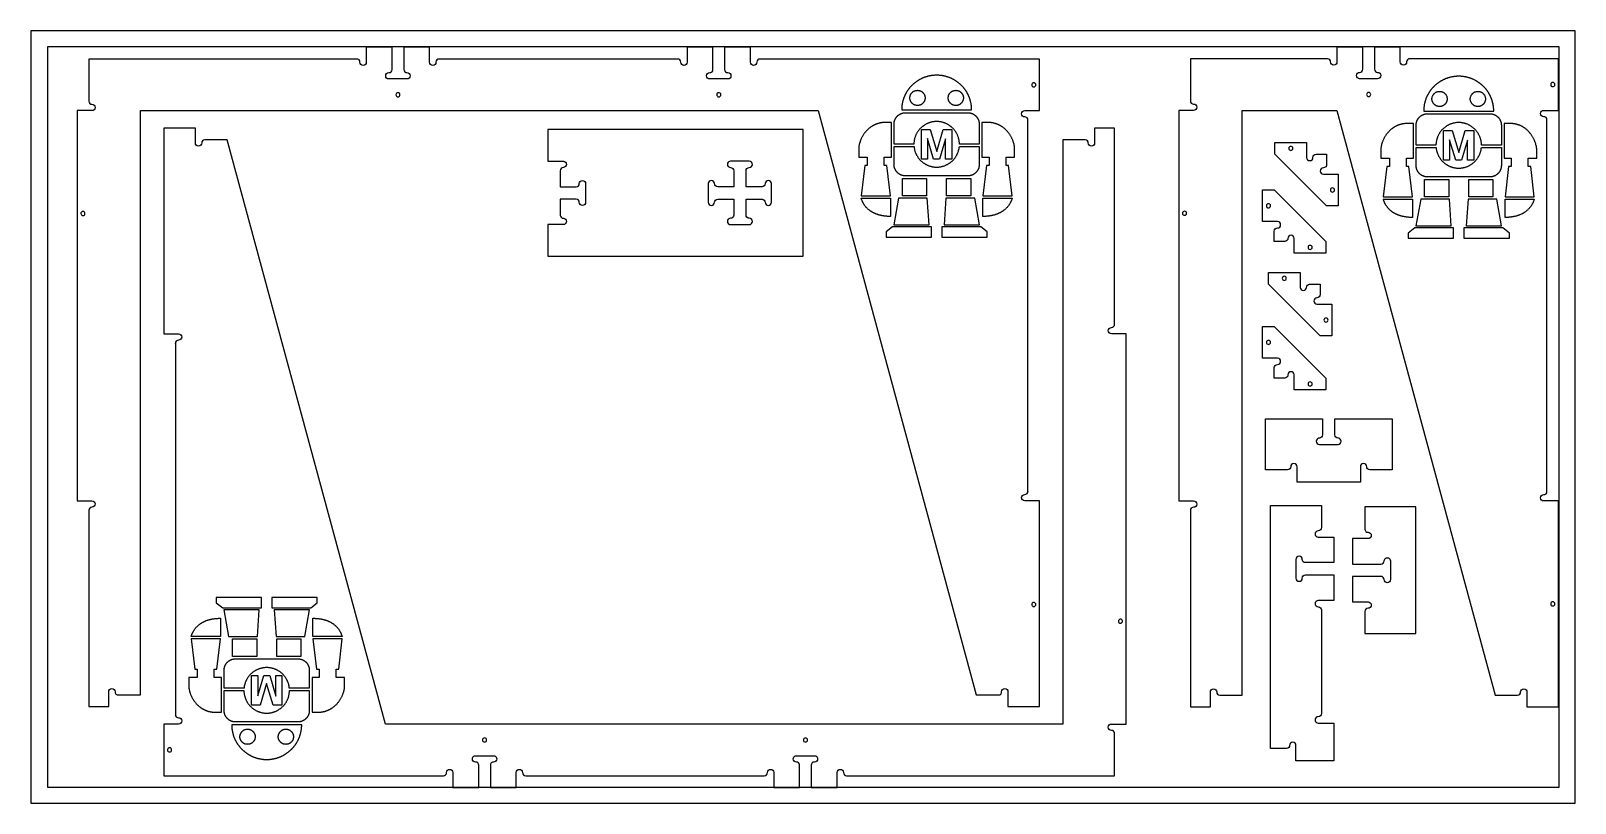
# Model space of a CAD drawing. Extents: x -2438 to 0, y -1219 to 0.
import ezdxf

# ---------------------------------------------------------------- set-up
doc = ezdxf.new("R2010")
doc.units = 0
doc.layers.add('DOWEL_HOLES', color=18, linetype='CONTINUOUS')
doc.layers.add('INSIDE_CUT', color=18, linetype='CONTINUOUS')

msp = doc.modelspace()

# ---------------------------------------------------------------- linework, layer by layer
at = {"layer": 'DOWEL_HOLES'}
for points in [[(-322.8, -100.5, 0.414214), (-326, -97.2, 0.414214), (-329.3, -100.5, 0.414214), (-326, -103.7, 0.414214)], [(-32, -84.7, 0.414214), (-35.3, -81.5, 0.414214), (-38.5, -84.7, 0.414214), (-35.3, -88, 0.414214)], [(-613.5, -288, 0.414214), (-616.7, -284.7, 0.414214), (-620, -288, 0.414214), (-616.7, -291.2, 0.414214)], [(-32, -904.7, 0.414214), (-35.3, -901.4, 0.414214), (-38.5, -904.7, 0.414214), (-35.3, -907.9, 0.414214)]]:
    msp.add_lwpolyline(points, format="xyb", close=True, dxfattribs=at)
at = {"layer": 'INSIDE_CUT'}
for points in [[(-2438.4, -1219.2), (0, -1219.2), (0, 0), (-2438.4, 0)], [(-2412.2, -1193.8), (-25.4, -1193.8), (-25.4, -25.4), (-2412.2, -25.4)], [(-1008.2, -70), (-1008.9, -70), (-1009.6, -70), (-1010.3, -70), (-1011, -70.1), (-1011.7, -70.1), (-1012.4, -70.2), (-1013.1, -70.2), (-1013.8, -70.3), (-1014.5, -70.4), (-1015.2, -70.4), (-1015.9, -70.5), (-1016.6, -70.6), (-1017.3, -70.7), (-1017.9, -70.9), (-1018.6, -71), (-1019.3, -71.1), (-1020, -71.3), (-1020.6, -71.4), (-1021.3, -71.6), (-1022, -71.7), (-1022.6, -71.9), (-1023.3, -72.1), (-1023.9, -72.3), (-1024.6, -72.5), (-1025.2, -72.7), (-1025.9, -72.9), (-1026.5, -73.1), (-1027.2, -73.3), (-1027.8, -73.6), (-1028.4, -73.8), (-1029.1, -74.1), (-1029.7, -74.3), (-1030.3, -74.6), (-1030.9, -74.8), (-1031.5, -75.1), (-1032.1, -75.4), (-1032.7, -75.7), (-1033.3, -76), (-1033.9, -76.3), (-1034.5, -76.6), (-1035.1, -76.9), (-1035.7, -77.3), (-1036.2, -77.6), (-1036.8, -77.9), (-1037.4, -78.3), (-1038, -78.6), (-1038.5, -79), (-1039.1, -79.4), (-1039.6, -79.7), (-1040.2, -80.1), (-1040.7, -80.5), (-1041.2, -80.9), (-1041.8, -81.3), (-1042.3, -81.7), (-1042.8, -82.1), (-1043.3, -82.5), (-1043.8, -82.9), (-1044.3, -83.4), (-1044.8, -83.8), (-1045.3, -84.2), (-1045.8, -84.7), (-1046.3, -85.1), (-1046.8, -85.6), (-1047.2, -86.1), (-1047.7, -86.5), (-1048.2, -87), (-1048.6, -87.5), (-1049.1, -88), (-1049.5, -88.5), (-1050, -88.9), (-1050.4, -89.4), (-1050.8, -90), (-1051.2, -90.5), (-1051.6, -91), (-1052.1, -91.5), (-1052.5, -92), (-1052.8, -92.6), (-1053.2, -93.1), (-1053.6, -93.6), (-1054, -94.2), (-1054.4, -94.7), (-1054.7, -95.3), (-1055.1, -95.8), (-1055.4, -96.4), (-1055.8, -97), (-1056.1, -97.5), (-1056.4, -98.1), (-1056.8, -98.7), (-1057.1, -99.3), (-1057.4, -99.9), (-1057.7, -100.5), (-1058, -101.1), (-1058.3, -101.7), (-1058.6, -102.3), (-1058.8, -102.9), (-1059.1, -103.5), (-1059.4, -104.1), (-1059.6, -104.7), (-1059.8, -105.3), (-1060.1, -106), (-1060.3, -106.6), (-1060.5, -107.2), (-1060.7, -107.9), (-1061, -108.5), (-1061.1, -109.2), (-1061.3, -109.8), (-1061.5, -110.5), (-1061.7, -111.1), (-1061.9, -111.8), (-1062, -112.4), (-1062.2, -113.1), (-1062.3, -113.8), (-1062.4, -114.4), (-1062.6, -115.1), (-1062.7, -115.8), (-1062.8, -116.5), (-1062.9, -117.2), (-1063, -117.8), (-1063.1, -118.5), (-1063.2, -119.2), (-1063.2, -119.9), (-1063.3, -120.6), (-1063.3, -121.3), (-1063.4, -122), (-1063.4, -122.7), (-1063.4, -123.4), (-1063.4, -124.1), (-1063.4, -124.8), (-952.9, -124.8), (-952.9, -124.1), (-952.9, -123.4), (-952.9, -122.7), (-953, -122), (-953, -121.3), (-953.1, -120.6), (-953.1, -119.9), (-953.2, -119.2), (-953.3, -118.5), (-953.3, -117.8), (-953.4, -117.2), (-953.5, -116.5), (-953.6, -115.8), (-953.8, -115.1), (-953.9, -114.4), (-954, -113.8), (-954.2, -113.1), (-954.3, -112.4), (-954.5, -111.8), (-954.6, -111.1), (-954.8, -110.5), (-955, -109.8), (-955.2, -109.2), (-955.4, -108.5), (-955.6, -107.9), (-955.8, -107.2), (-956, -106.6), (-956.3, -106), (-956.5, -105.3), (-956.7, -104.7), (-957, -104.1), (-957.2, -103.5), (-957.5, -102.9), (-957.8, -102.3), (-958.1, -101.7), (-958.3, -101.1), (-958.6, -100.5), (-958.9, -99.9), (-959.3, -99.3), (-959.6, -98.7), (-959.9, -98.1), (-960.2, -97.5), (-960.6, -97), (-960.9, -96.4), (-961.2, -95.8), (-961.6, -95.3), (-962, -94.7), (-962.3, -94.2), (-962.7, -93.6), (-963.1, -93.1), (-963.5, -92.6), (-963.9, -92), (-964.3, -91.5), (-964.7, -91), (-965.1, -90.5), (-965.5, -90), (-965.9, -89.4), (-966.4, -88.9), (-966.8, -88.5), (-967.3, -88), (-967.7, -87.5), (-968.2, -87), (-968.6, -86.5), (-969.1, -86.1), (-969.6, -85.6), (-970, -85.1), (-970.5, -84.7), (-971, -84.2), (-971.5, -83.8), (-972, -83.4), (-972.5, -82.9), (-973, -82.5), (-973.5, -82.1), (-974, -81.7), (-974.6, -81.3), (-975.1, -80.9), (-975.6, -80.5), (-976.2, -80.1), (-976.7, -79.7), (-977.3, -79.4), (-977.8, -79), (-978.4, -78.6), (-978.9, -78.3), (-979.5, -77.9), (-980.1, -77.6), (-980.7, -77.3), (-981.2, -76.9), (-981.8, -76.6), (-982.4, -76.3), (-983, -76), (-983.6, -75.7), (-984.2, -75.4), (-984.8, -75.1), (-985.4, -74.8), (-986, -74.6), (-986.6, -74.3), (-987.3, -74.1), (-987.9, -73.8), (-988.5, -73.6), (-989.2, -73.3), (-989.8, -73.1), (-990.4, -72.9), (-991.1, -72.7), (-991.7, -72.5), (-992.4, -72.3), (-993, -72.1), (-993.7, -71.9), (-994.3, -71.7), (-995, -71.6), (-995.7, -71.4), (-996.3, -71.3), (-997, -71.1), (-997.7, -71), (-998.4, -70.9), (-999.1, -70.7), (-999.7, -70.6), (-1000.4, -70.5), (-1001.1, -70.4), (-1001.8, -70.4), (-1002.5, -70.3), (-1003.2, -70.2), (-1003.9, -70.2), (-1004.6, -70.1), (-1005.3, -70.1), (-1006, -70), (-1006.7, -70), (-1007.4, -70)], [(-183.8, -71.6), (-184.5, -71.6), (-185.2, -71.7), (-185.9, -71.7), (-186.6, -71.7), (-187.3, -71.7), (-188, -71.8), (-188.7, -71.9), (-189.4, -71.9), (-190.1, -72), (-190.8, -72.1), (-191.5, -72.2), (-192.2, -72.3), (-192.9, -72.4), (-193.6, -72.5), (-194.3, -72.6), (-194.9, -72.8), (-195.6, -72.9), (-196.3, -73), (-196.9, -73.2), (-197.6, -73.4), (-198.3, -73.5), (-198.9, -73.7), (-199.6, -73.9), (-200.2, -74.1), (-200.9, -74.3), (-201.5, -74.5), (-202.2, -74.7), (-202.8, -75), (-203.4, -75.2), (-204.1, -75.4), (-204.7, -75.7), (-205.3, -75.9), (-205.9, -76.2), (-206.5, -76.5), (-207.1, -76.8), (-207.8, -77), (-208.4, -77.3), (-209, -77.6), (-209.5, -77.9), (-210.1, -78.3), (-210.7, -78.6), (-211.3, -78.9), (-211.9, -79.2), (-212.4, -79.6), (-213, -79.9), (-213.6, -80.3), (-214.1, -80.6), (-214.7, -81), (-215.2, -81.4), (-215.8, -81.8), (-216.3, -82.1), (-216.9, -82.5), (-217.4, -82.9), (-217.9, -83.3), (-218.4, -83.7), (-218.9, -84.2), (-219.5, -84.6), (-220, -85), (-220.5, -85.4), (-221, -85.9), (-221.4, -86.3), (-221.9, -86.8), (-222.4, -87.2), (-222.9, -87.7), (-223.3, -88.2), (-223.8, -88.6), (-224.3, -89.1), (-224.7, -89.6), (-225.1, -90.1), (-225.6, -90.6), (-226, -91.1), (-226.4, -91.6), (-226.9, -92.1), (-227.3, -92.6), (-227.7, -93.1), (-228.1, -93.7), (-228.5, -94.2), (-228.9, -94.7), (-229.2, -95.3), (-229.6, -95.8), (-230, -96.4), (-230.4, -96.9), (-230.7, -97.5), (-231.1, -98), (-231.4, -98.6), (-231.7, -99.2), (-232.1, -99.7), (-232.4, -100.3), (-232.7, -100.9), (-233, -101.5), (-233.3, -102.1), (-233.6, -102.7), (-233.9, -103.3), (-234.2, -103.9), (-234.5, -104.5), (-234.7, -105.1), (-235, -105.7), (-235.2, -106.4), (-235.5, -107), (-235.7, -107.6), (-235.9, -108.2), (-236.2, -108.9), (-236.4, -109.5), (-236.6, -110.2), (-236.8, -110.8), (-237, -111.5), (-237.1, -112.1), (-237.3, -112.8), (-237.5, -113.4), (-237.6, -114.1), (-237.8, -114.7), (-237.9, -115.4), (-238.1, -116.1), (-238.2, -116.8), (-238.3, -117.4), (-238.4, -118.1), (-238.5, -118.8), (-238.6, -119.5), (-238.7, -120.2), (-238.8, -120.9), (-238.8, -121.5), (-238.9, -122.2), (-239, -122.9), (-239, -123.6), (-239, -124.3), (-239, -125), (-239.1, -125.7), (-239.1, -126.5), (-128.5, -126.5), (-128.5, -125.7), (-128.5, -125), (-128.6, -124.3), (-128.6, -123.6), (-128.6, -122.9), (-128.7, -122.2), (-128.7, -121.5), (-128.8, -120.9), (-128.9, -120.2), (-129, -119.5), (-129.1, -118.8), (-129.2, -118.1), (-129.3, -117.4), (-129.4, -116.8), (-129.5, -116.1), (-129.6, -115.4), (-129.8, -114.7), (-129.9, -114.1), (-130.1, -113.4), (-130.3, -112.8), (-130.4, -112.1), (-130.6, -111.5), (-130.8, -110.8), (-131, -110.2), (-131.2, -109.5), (-131.4, -108.9), (-131.6, -108.2), (-131.9, -107.6), (-132.1, -107), (-132.4, -106.4), (-132.6, -105.7), (-132.9, -105.1), (-133.1, -104.5), (-133.4, -103.9), (-133.7, -103.3), (-134, -102.7), (-134.3, -102.1), (-134.6, -101.5), (-134.9, -100.9), (-135.2, -100.3), (-135.5, -99.7), (-135.8, -99.2), (-136.2, -98.6), (-136.5, -98), (-136.9, -97.5), (-137.2, -96.9), (-137.6, -96.4), (-138, -95.8), (-138.3, -95.3), (-138.7, -94.7), (-139.1, -94.2), (-139.5, -93.7), (-139.9, -93.1), (-140.3, -92.6), (-140.7, -92.1), (-141.1, -91.6), (-141.6, -91.1), (-142, -90.6), (-142.4, -90.1), (-142.9, -89.6), (-143.3, -89.1), (-143.8, -88.6), (-144.2, -88.2), (-144.7, -87.7), (-145.2, -87.2), (-145.7, -86.8), (-146.1, -86.3), (-146.6, -85.9), (-147.1, -85.4), (-147.6, -85), (-148.1, -84.6), (-148.6, -84.2), (-149.2, -83.7), (-149.7, -83.3), (-150.2, -82.9), (-150.7, -82.5), (-151.3, -82.1), (-151.8, -81.8), (-152.3, -81.4), (-152.9, -81), (-153.4, -80.6), (-154, -80.3), (-154.6, -79.9), (-155.1, -79.6), (-155.7, -79.2), (-156.3, -78.9), (-156.9, -78.6), (-157.4, -78.3), (-158, -77.9), (-158.6, -77.6), (-159.2, -77.3), (-159.8, -77), (-160.4, -76.8), (-161, -76.5), (-161.7, -76.2), (-162.3, -75.9), (-162.9, -75.7), (-163.5, -75.4), (-164.2, -75.2), (-164.8, -75), (-165.4, -74.7), (-166.1, -74.5), (-166.7, -74.3), (-167.4, -74.1), (-168, -73.9), (-168.7, -73.7), (-169.3, -73.5), (-170, -73.4), (-170.6, -73.2), (-171.3, -73), (-172, -72.9), (-172.7, -72.8), (-173.3, -72.6), (-174, -72.5), (-174.7, -72.4), (-175.4, -72.3), (-176.1, -72.2), (-176.7, -72.1), (-177.4, -72), (-178.1, -71.9), (-178.8, -71.9), (-179.5, -71.8), (-180.2, -71.7), (-180.9, -71.7), (-181.7, -71.7), (-182.4, -71.7), (-183.1, -71.6)], [(-1038.4, -117.8), (-1038.7, -117.8), (-1039, -117.8), (-1039.3, -117.8), (-1039.6, -117.7), (-1039.9, -117.7), (-1040.2, -117.7), (-1040.8, -117.5), (-1041.4, -117.4), (-1042, -117.3), (-1042.5, -117.1), (-1043.1, -116.8), (-1043.6, -116.6), (-1044.1, -116.3), (-1044.6, -116.1), (-1045.1, -115.7), (-1045.6, -115.4), (-1046, -115.1), (-1046.5, -114.7), (-1046.9, -114.3), (-1047.3, -113.9), (-1047.7, -113.4), (-1048, -113), (-1048.3, -112.5), (-1048.7, -112), (-1048.9, -111.5), (-1049.2, -111), (-1049.4, -110.5), (-1049.7, -109.9), (-1049.9, -109.4), (-1050, -108.8), (-1050.1, -108.2), (-1050.2, -107.9), (-1050.3, -107.6), (-1050.3, -107.3), (-1050.3, -107), (-1050.4, -106.7), (-1050.4, -106.4), (-1050.4, -106.1), (-1050.4, -105.8), (-1050.4, -105.5), (-1050.4, -105.2), (-1050.4, -104.9), (-1050.3, -104.6), (-1050.3, -104.3), (-1050.3, -104), (-1050.1, -103.4), (-1050, -102.8), (-1049.9, -102.2), (-1049.7, -101.7), (-1049.4, -101.1), (-1049.2, -100.6), (-1048.9, -100.1), (-1048.7, -99.6), (-1048.3, -99.1), (-1048, -98.6), (-1047.7, -98.2), (-1047.3, -97.8), (-1046.9, -97.3), (-1046.5, -96.9), (-1046, -96.6), (-1045.6, -96.2), (-1045.1, -95.9), (-1044.6, -95.6), (-1044.1, -95.3), (-1043.6, -95), (-1043.1, -94.8), (-1042.5, -94.6), (-1042, -94.4), (-1041.4, -94.2), (-1040.8, -94.1), (-1040.5, -94), (-1040.2, -94), (-1039.9, -93.9), (-1039.6, -93.9), (-1039.3, -93.9), (-1039, -93.9), (-1038.7, -93.8), (-1038.4, -93.8), (-1038.1, -93.8), (-1037.8, -93.9), (-1037.5, -93.9), (-1037.2, -93.9), (-1036.9, -93.9), (-1036.6, -94), (-1036, -94.1), (-1035.4, -94.2), (-1034.9, -94.4), (-1034.3, -94.6), (-1033.8, -94.8), (-1033.2, -95), (-1032.7, -95.3), (-1032.2, -95.6), (-1031.7, -95.9), (-1031.2, -96.2), (-1030.8, -96.6), (-1030.4, -96.9), (-1029.9, -97.3), (-1029.5, -97.8), (-1029.2, -98.2), (-1028.8, -98.6), (-1028.5, -99.1), (-1028.2, -99.6), (-1027.9, -100.1), (-1027.6, -100.6), (-1027.4, -101.1), (-1027.2, -101.7), (-1027, -102.2), (-1026.8, -102.8), (-1026.7, -103.4), (-1026.6, -103.7), (-1026.6, -104), (-1026.5, -104.3), (-1026.5, -104.6), (-1026.5, -104.9), (-1026.5, -105.2), (-1026.4, -105.5), (-1026.4, -105.8), (-1026.4, -106.1), (-1026.5, -106.4), (-1026.5, -106.7), (-1026.5, -107), (-1026.5, -107.3), (-1026.6, -107.6), (-1026.7, -108.2), (-1026.8, -108.8), (-1027, -109.4), (-1027.2, -109.9), (-1027.4, -110.5), (-1027.6, -111), (-1027.9, -111.5), (-1028.2, -112), (-1028.5, -112.5), (-1028.8, -113), (-1029.2, -113.4), (-1029.5, -113.9), (-1029.9, -114.3), (-1030.4, -114.7), (-1030.8, -115.1), (-1031.2, -115.4), (-1031.7, -115.7), (-1032.2, -116.1), (-1032.7, -116.3), (-1033.2, -116.6), (-1033.8, -116.8), (-1034.3, -117.1), (-1034.9, -117.3), (-1035.4, -117.4), (-1036, -117.5), (-1036.3, -117.6), (-1036.6, -117.7), (-1036.9, -117.7), (-1037.2, -117.7), (-1037.5, -117.8), (-1037.8, -117.8), (-1038.1, -117.8)], [(-977.9, -117.8), (-978.2, -117.8), (-978.5, -117.8), (-978.8, -117.8), (-979.1, -117.7), (-979.4, -117.7), (-979.7, -117.7), (-980.3, -117.5), (-980.9, -117.4), (-981.5, -117.3), (-982, -117.1), (-982.6, -116.8), (-983.1, -116.6), (-983.6, -116.3), (-984.1, -116.1), (-984.6, -115.7), (-985.1, -115.4), (-985.5, -115.1), (-986, -114.7), (-986.4, -114.3), (-986.8, -113.9), (-987.2, -113.4), (-987.5, -113), (-987.8, -112.5), (-988.2, -112), (-988.4, -111.5), (-988.7, -111), (-989, -110.5), (-989.2, -109.9), (-989.4, -109.4), (-989.5, -108.8), (-989.7, -108.2), (-989.7, -107.9), (-989.8, -107.6), (-989.8, -107.3), (-989.8, -107), (-989.9, -106.7), (-989.9, -106.4), (-989.9, -106.1), (-989.9, -105.8), (-989.9, -105.5), (-989.9, -105.2), (-989.9, -104.9), (-989.8, -104.6), (-989.8, -104.3), (-989.8, -104), (-989.7, -103.4), (-989.5, -102.8), (-989.4, -102.2), (-989.2, -101.7), (-989, -101.1), (-988.7, -100.6), (-988.4, -100.1), (-988.2, -99.6), (-987.8, -99.1), (-987.5, -98.6), (-987.2, -98.2), (-986.8, -97.8), (-986.4, -97.3), (-986, -96.9), (-985.5, -96.6), (-985.1, -96.2), (-984.6, -95.9), (-984.1, -95.6), (-983.6, -95.3), (-983.1, -95), (-982.6, -94.8), (-982, -94.6), (-981.5, -94.4), (-980.9, -94.2), (-980.3, -94.1), (-980, -94), (-979.7, -94), (-979.4, -93.9), (-979.1, -93.9), (-978.8, -93.9), (-978.5, -93.9), (-978.2, -93.8), (-977.9, -93.8), (-977.6, -93.8), (-977.3, -93.9), (-977, -93.9), (-976.7, -93.9), (-976.4, -93.9), (-976.1, -94), (-975.5, -94.1), (-974.9, -94.2), (-974.4, -94.4), (-973.8, -94.6), (-973.3, -94.8), (-972.7, -95), (-972.2, -95.3), (-971.7, -95.6), (-971.2, -95.9), (-970.8, -96.2), (-970.3, -96.6), (-969.9, -96.9), (-969.5, -97.3), (-969.1, -97.8), (-968.7, -98.2), (-968.3, -98.6), (-968, -99.1), (-967.7, -99.6), (-967.4, -100.1), (-967.1, -100.6), (-966.9, -101.1), (-966.7, -101.7), (-966.5, -102.2), (-966.3, -102.8), (-966.2, -103.4), (-966.1, -103.7), (-966.1, -104), (-966, -104.3), (-966, -104.6), (-966, -104.9), (-966, -105.2), (-965.9, -105.5), (-965.9, -105.8), (-965.9, -106.1), (-966, -106.4), (-966, -106.7), (-966, -107), (-966, -107.3), (-966.1, -107.6), (-966.1, -107.9), (-966.2, -108.2), (-966.3, -108.8), (-966.5, -109.4), (-966.7, -109.9), (-966.9, -110.5), (-967.1, -111), (-967.4, -111.5), (-967.7, -112), (-968, -112.5), (-968.3, -113), (-968.7, -113.4), (-969.1, -113.9), (-969.5, -114.3), (-969.9, -114.7), (-970.3, -115.1), (-970.8, -115.4), (-971.2, -115.7), (-971.7, -116.1), (-972.2, -116.3), (-972.7, -116.6), (-973.3, -116.8), (-973.8, -117.1), (-974.4, -117.3), (-974.9, -117.4), (-975.5, -117.5), (-975.8, -117.6), (-976.1, -117.7), (-976.4, -117.7), (-976.7, -117.7), (-977, -117.8), (-977.3, -117.8), (-977.6, -117.8)], [(-214, -119.4), (-214.4, -119.4), (-214.7, -119.4), (-215, -119.4), (-215.3, -119.4), (-215.6, -119.3), (-215.9, -119.3), (-216.5, -119.2), (-217, -119), (-217.6, -118.9), (-218.2, -118.7), (-218.7, -118.5), (-219.2, -118.2), (-219.7, -118), (-220.3, -117.7), (-220.7, -117.4), (-221.2, -117), (-221.7, -116.7), (-222.1, -116.3), (-222.5, -115.9), (-222.9, -115.5), (-223.3, -115.1), (-223.6, -114.6), (-224, -114.1), (-224.3, -113.7), (-224.6, -113.2), (-224.8, -112.6), (-225.1, -112.1), (-225.3, -111.6), (-225.5, -111), (-225.6, -110.4), (-225.8, -109.9), (-225.8, -109.6), (-225.9, -109.3), (-225.9, -109), (-226, -108.7), (-226, -108.4), (-226, -108.1), (-226, -107.8), (-226, -107.4), (-226, -107.1), (-226, -106.8), (-226, -106.5), (-226, -106.2), (-225.9, -105.9), (-225.9, -105.6), (-225.8, -105), (-225.6, -104.5), (-225.5, -103.9), (-225.3, -103.3), (-225.1, -102.8), (-224.8, -102.3), (-224.6, -101.7), (-224.3, -101.2), (-224, -100.7), (-223.6, -100.3), (-223.3, -99.8), (-222.9, -99.4), (-222.5, -99), (-222.1, -98.6), (-221.7, -98.2), (-221.2, -97.8), (-220.7, -97.5), (-220.3, -97.2), (-219.7, -96.9), (-219.2, -96.6), (-218.7, -96.4), (-218.2, -96.2), (-217.6, -96), (-217, -95.8), (-216.5, -95.7), (-216.2, -95.7), (-215.9, -95.6), (-215.6, -95.6), (-215.3, -95.5), (-215, -95.5), (-214.7, -95.5), (-214.4, -95.5), (-214, -95.5), (-213.7, -95.5), (-213.4, -95.5), (-213.1, -95.5), (-212.8, -95.5), (-212.5, -95.6), (-212.2, -95.6), (-211.6, -95.7), (-211, -95.8), (-210.5, -96), (-209.9, -96.2), (-209.4, -96.4), (-208.8, -96.6), (-208.3, -96.9), (-207.8, -97.2), (-207.3, -97.5), (-206.9, -97.8), (-206.4, -98.2), (-206, -98.6), (-205.6, -99), (-205.2, -99.4), (-204.8, -99.8), (-204.4, -100.3), (-204.1, -100.7), (-203.8, -101.2), (-203.5, -101.7), (-203.2, -102.3), (-203, -102.8), (-202.8, -103.3), (-202.6, -103.9), (-202.4, -104.5), (-202.3, -105), (-202.3, -105.3), (-202.2, -105.6), (-202.2, -105.9), (-202.1, -106.2), (-202.1, -106.5), (-202.1, -106.8), (-202.1, -107.1), (-202.1, -107.4), (-202.1, -107.8), (-202.1, -108.1), (-202.1, -108.4), (-202.1, -108.7), (-202.2, -109), (-202.2, -109.3), (-202.3, -109.9), (-202.4, -110.4), (-202.6, -111), (-202.8, -111.6), (-203, -112.1), (-203.2, -112.6), (-203.5, -113.2), (-203.8, -113.7), (-204.1, -114.1), (-204.4, -114.6), (-204.8, -115.1), (-205.2, -115.5), (-205.6, -115.9), (-206, -116.3), (-206.4, -116.7), (-206.9, -117), (-207.3, -117.4), (-207.8, -117.7), (-208.3, -118), (-208.8, -118.2), (-209.4, -118.5), (-209.9, -118.7), (-210.5, -118.9), (-211, -119), (-211.6, -119.2), (-211.9, -119.2), (-212.2, -119.3), (-212.5, -119.3), (-212.8, -119.4), (-213.1, -119.4), (-213.4, -119.4), (-213.7, -119.4)], [(-153.5, -119.4), (-153.9, -119.4), (-154.2, -119.4), (-154.5, -119.4), (-154.8, -119.4), (-155.1, -119.3), (-155.4, -119.3), (-156, -119.2), (-156.5, -119), (-157.1, -118.9), (-157.7, -118.7), (-158.2, -118.5), (-158.7, -118.2), (-159.3, -118), (-159.8, -117.7), (-160.2, -117.4), (-160.7, -117), (-161.2, -116.7), (-161.6, -116.3), (-162, -115.9), (-162.4, -115.5), (-162.8, -115.1), (-163.1, -114.6), (-163.5, -114.1), (-163.8, -113.7), (-164.1, -113.2), (-164.3, -112.6), (-164.6, -112.1), (-164.8, -111.6), (-165, -111), (-165.1, -110.4), (-165.3, -109.9), (-165.3, -109.6), (-165.4, -109.3), (-165.4, -109), (-165.5, -108.7), (-165.5, -108.4), (-165.5, -108.1), (-165.5, -107.8), (-165.5, -107.4), (-165.5, -107.1), (-165.5, -106.8), (-165.5, -106.5), (-165.5, -106.2), (-165.4, -105.9), (-165.4, -105.6), (-165.3, -105), (-165.1, -104.5), (-165, -103.9), (-164.8, -103.3), (-164.6, -102.8), (-164.3, -102.3), (-164.1, -101.7), (-163.8, -101.2), (-163.5, -100.7), (-163.1, -100.3), (-162.8, -99.8), (-162.4, -99.4), (-162, -99), (-161.6, -98.6), (-161.2, -98.2), (-160.7, -97.8), (-160.2, -97.5), (-159.8, -97.2), (-159.3, -96.9), (-158.7, -96.6), (-158.2, -96.4), (-157.7, -96.2), (-157.1, -96), (-156.5, -95.8), (-156, -95.7), (-155.7, -95.7), (-155.4, -95.6), (-155.1, -95.6), (-154.8, -95.5), (-154.5, -95.5), (-154.2, -95.5), (-153.9, -95.5), (-153.5, -95.5), (-153.2, -95.5), (-152.9, -95.5), (-152.6, -95.5), (-152.3, -95.5), (-152, -95.6), (-151.7, -95.6), (-151.1, -95.7), (-150.6, -95.8), (-150, -96), (-149.4, -96.2), (-148.9, -96.4), (-148.4, -96.6), (-147.8, -96.9), (-147.3, -97.2), (-146.9, -97.5), (-146.4, -97.8), (-145.9, -98.2), (-145.5, -98.6), (-145.1, -99), (-144.7, -99.4), (-144.3, -99.8), (-144, -100.3), (-143.6, -100.7), (-143.3, -101.2), (-143, -101.7), (-142.8, -102.3), (-142.5, -102.8), (-142.3, -103.3), (-142.1, -103.9), (-141.9, -104.5), (-141.8, -105), (-141.8, -105.3), (-141.7, -105.6), (-141.7, -105.9), (-141.6, -106.2), (-141.6, -106.5), (-141.6, -106.8), (-141.6, -107.1), (-141.6, -107.4), (-141.6, -107.8), (-141.6, -108.1), (-141.6, -108.4), (-141.6, -108.7), (-141.7, -109), (-141.7, -109.3), (-141.8, -109.6), (-141.8, -109.9), (-141.9, -110.4), (-142.1, -111), (-142.3, -111.6), (-142.5, -112.1), (-142.8, -112.6), (-143, -113.2), (-143.3, -113.7), (-143.6, -114.1), (-144, -114.6), (-144.3, -115.1), (-144.7, -115.5), (-145.1, -115.9), (-145.5, -116.3), (-145.9, -116.7), (-146.4, -117), (-146.9, -117.4), (-147.3, -117.7), (-147.8, -118), (-148.4, -118.2), (-148.9, -118.5), (-149.4, -118.7), (-150, -118.9), (-150.6, -119), (-151.1, -119.2), (-151.4, -119.2), (-151.7, -119.3), (-152, -119.3), (-152.3, -119.4), (-152.6, -119.4), (-152.9, -119.4), (-153.2, -119.4)], [(-1079.7, -199.2), (-1079.7, -144.6), (-1088.6, -144.6), (-1089.3, -144.6), (-1090, -144.6), (-1090.7, -144.6), (-1091.4, -144.6), (-1092.1, -144.7), (-1092.8, -144.7), (-1093.4, -144.8), (-1094.1, -144.9), (-1094.7, -145), (-1095.4, -145.1), (-1096, -145.2), (-1096.7, -145.3), (-1097.3, -145.4), (-1097.9, -145.5), (-1098.5, -145.7), (-1099.1, -145.8), (-1099.7, -146), (-1100.3, -146.1), (-1100.9, -146.3), (-1101.5, -146.5), (-1102.1, -146.7), (-1102.7, -146.9), (-1103.2, -147.1), (-1103.8, -147.3), (-1104.4, -147.5), (-1104.9, -147.7), (-1105.4, -148), (-1106, -148.2), (-1106.5, -148.4), (-1107, -148.7), (-1107.5, -149), (-1108.1, -149.2), (-1108.6, -149.5), (-1109.1, -149.8), (-1109.6, -150.1), (-1110, -150.4), (-1110.5, -150.7), (-1111, -151), (-1111.5, -151.3), (-1111.9, -151.6), (-1112.4, -151.9), (-1112.8, -152.2), (-1113.3, -152.6), (-1113.7, -152.9), (-1114.6, -153.6), (-1115.4, -154.3), (-1116.2, -155), (-1117, -155.8), (-1117.8, -156.5), (-1118.5, -157.3), (-1119.3, -158.1), (-1120, -158.9), (-1120.6, -159.7), (-1121.3, -160.5), (-1121.9, -161.3), (-1122.5, -162.1), (-1123.1, -163), (-1123.7, -163.8), (-1124.2, -164.7), (-1124.8, -165.5), (-1125.3, -166.4), (-1125.7, -167.3), (-1126.2, -168.1), (-1126.6, -169), (-1127.1, -169.9), (-1127.5, -170.7), (-1127.8, -171.6), (-1128.2, -172.4), (-1128.5, -173.3), (-1128.8, -174.1), (-1129.1, -175), (-1129.4, -175.8), (-1129.7, -176.6), (-1129.9, -177.4), (-1130.1, -178.2), (-1130.3, -179), (-1130.5, -179.8), (-1130.7, -180.6), (-1130.8, -181.3), (-1130.9, -182.1), (-1131, -182.8), (-1131.1, -183.5), (-1131.2, -184.1), (-1131.2, -184.8), (-1131.2, -185.4), (-1131.2, -186), (-1131.2, -199.2), (-1122, -199.2), (-1117.7, -199.2), (-1117.7, -212.6), (-1121.8, -212.6), (-1127.4, -260.3), (-1081.2, -260.3), (-1086.8, -212.6), (-1090.8, -212.6), (-1090.8, -199.2)], [(-940.9, -147.2), (-940.9, -178.7), (-972.2, -178.7), (-972.2, -177.8), (-972.2, -176.9), (-972.3, -176), (-972.4, -175), (-972.5, -174.2), (-972.6, -173.3), (-972.8, -172.4), (-973, -171.5), (-973.2, -170.6), (-973.4, -169.8), (-973.6, -168.9), (-973.9, -168.1), (-974.2, -167.3), (-974.5, -166.4), (-974.8, -165.6), (-975.1, -164.8), (-975.5, -164), (-975.8, -163.3), (-976.2, -162.5), (-976.6, -161.7), (-977.1, -161), (-977.5, -160.2), (-978, -159.5), (-978.4, -158.8), (-978.9, -158.1), (-979.4, -157.4), (-980, -156.7), (-980.5, -156), (-981.1, -155.4), (-981.6, -154.8), (-982.2, -154.1), (-982.8, -153.5), (-983.5, -152.9), (-984.1, -152.3), (-984.7, -151.8), (-985.4, -151.2), (-986.1, -150.7), (-986.7, -150.2), (-987.4, -149.7), (-988.1, -149.2), (-988.9, -148.7), (-989.6, -148.3), (-990.3, -147.8), (-991.1, -147.4), (-991.9, -147), (-992.6, -146.6), (-993.4, -146.2), (-994.2, -145.9), (-995, -145.6), (-995.8, -145.3), (-996.7, -145), (-997.5, -144.7), (-998.4, -144.5), (-999.2, -144.2), (-1000.1, -144), (-1000.9, -143.8), (-1001.8, -143.7), (-1002.7, -143.5), (-1003.6, -143.4), (-1004.5, -143.3), (-1005.4, -143.2), (-1006.3, -143.2), (-1007.2, -143.1), (-1008.1, -143.1), (-1009.1, -143.1), (-1010, -143.2), (-1010.9, -143.2), (-1011.8, -143.3), (-1012.7, -143.4), (-1013.6, -143.5), (-1014.5, -143.7), (-1015.3, -143.8), (-1016.2, -144), (-1017.1, -144.2), (-1017.9, -144.5), (-1018.8, -144.7), (-1019.6, -145), (-1020.4, -145.3), (-1021.2, -145.6), (-1022.1, -145.9), (-1022.8, -146.2), (-1023.6, -146.6), (-1024.4, -147), (-1025.2, -147.4), (-1025.9, -147.8), (-1026.7, -148.3), (-1027.4, -148.7), (-1028.1, -149.2), (-1028.8, -149.7), (-1029.5, -150.2), (-1030.2, -150.7), (-1030.9, -151.2), (-1031.5, -151.8), (-1032.2, -152.3), (-1032.8, -152.9), (-1033.4, -153.5), (-1034, -154.1), (-1034.6, -154.8), (-1035.2, -155.4), (-1035.8, -156), (-1036.3, -156.7), (-1036.8, -157.4), (-1037.3, -158.1), (-1037.8, -158.8), (-1038.3, -159.5), (-1038.8, -160.2), (-1039.2, -161), (-1039.6, -161.7), (-1040, -162.5), (-1040.4, -163.3), (-1040.8, -164), (-1041.2, -164.8), (-1041.5, -165.6), (-1041.8, -166.4), (-1042.1, -167.3), (-1042.4, -168.1), (-1042.6, -168.9), (-1042.9, -169.8), (-1043.1, -170.6), (-1043.3, -171.5), (-1043.5, -172.4), (-1043.6, -173.3), (-1043.8, -174.2), (-1043.9, -175), (-1044, -176), (-1044, -176.9), (-1044.1, -177.8), (-1044.1, -178.7), (-1075.4, -178.7), (-1075.4, -147.2), (-1075.4, -146.7), (-1075.4, -146.3), (-1075.4, -145.8), (-1075.3, -145.3), (-1075.3, -144.9), (-1075.2, -144.5), (-1075.2, -144), (-1075.1, -143.6), (-1075, -143.1), (-1074.9, -142.7), (-1074.7, -142.3), (-1074.6, -141.8), (-1074.5, -141.4), (-1074.3, -141), (-1074.2, -140.6), (-1074, -140.2), (-1073.8, -139.8), (-1073.7, -139.4), (-1073.5, -139), (-1073.3, -138.6), (-1073.1, -138.3), (-1072.8, -137.9), (-1072.6, -137.5), (-1072.4, -137.2), (-1072.1, -136.8), (-1071.9, -136.5), (-1071.6, -136.1), (-1071.3, -135.8), (-1071.1, -135.4), (-1070.8, -135.1), (-1070.5, -134.8), (-1070.2, -134.5), (-1069.9, -134.2), (-1069.6, -133.9), (-1069.2, -133.6), (-1068.9, -133.3), (-1068.6, -133.1), (-1068.2, -132.8), (-1067.9, -132.6), (-1067.5, -132.3), (-1067.2, -132.1), (-1066.8, -131.8), (-1066.4, -131.6), (-1066, -131.4), (-1065.7, -131.2), (-1065.3, -131), (-1064.9, -130.8), (-1064.5, -130.7), (-1064.1, -130.5), (-1063.7, -130.3), (-1063.2, -130.2), (-1062.8, -130), (-1062.4, -129.9), (-1062, -129.8), (-1061.5, -129.7), (-1061.1, -129.6), (-1060.7, -129.5), (-1060.2, -129.4), (-1059.8, -129.4), (-1059.3, -129.3), (-1058.9, -129.3), (-1058.4, -129.3), (-1058, -129.2), (-1057.5, -129.2), (-958.8, -129.2), (-958.4, -129.2), (-957.9, -129.3), (-957.5, -129.3), (-957, -129.3), (-956.5, -129.4), (-956.1, -129.4), (-955.7, -129.5), (-955.2, -129.6), (-954.8, -129.7), (-954.3, -129.8), (-953.9, -129.9), (-953.5, -130), (-953.1, -130.2), (-952.7, -130.3), (-952.3, -130.5), (-951.8, -130.7), (-951.4, -130.8), (-951.1, -131), (-950.7, -131.2), (-950.3, -131.4), (-949.9, -131.6), (-949.5, -131.8), (-949.2, -132.1), (-948.8, -132.3), (-948.4, -132.6), (-948.1, -132.8), (-947.8, -133.1), (-947.4, -133.3), (-947.1, -133.6), (-946.8, -133.9), (-946.5, -134.2), (-946.2, -134.5), (-945.9, -134.8), (-945.6, -135.1), (-945.3, -135.4), (-945, -135.8), (-944.7, -136.1), (-944.5, -136.5), (-944.2, -136.8), (-944, -137.2), (-943.7, -137.5), (-943.5, -137.9), (-943.3, -138.3), (-943.1, -138.6), (-942.9, -139), (-942.7, -139.4), (-942.5, -139.8), (-942.3, -140.2), (-942.1, -140.6), (-942, -141), (-941.8, -141.4), (-941.7, -141.8), (-941.6, -142.3), (-941.5, -142.7), (-941.4, -143.1), (-941.3, -143.6), (-941.2, -144), (-941.1, -144.5), (-941, -144.9), (-941, -145.3), (-941, -145.8), (-940.9, -146.3), (-940.9, -146.7)], [(-894.3, -199.2), (-885, -199.2), (-885, -186), (-885, -185.4), (-885.1, -184.8), (-885.1, -184.1), (-885.2, -183.5), (-885.3, -182.8), (-885.4, -182.1), (-885.5, -181.3), (-885.6, -180.6), (-885.8, -179.8), (-886, -179), (-886.2, -178.2), (-886.4, -177.4), (-886.6, -176.6), (-886.9, -175.8), (-887.1, -175), (-887.4, -174.1), (-887.7, -173.3), (-888.1, -172.4), (-888.4, -171.6), (-888.8, -170.7), (-889.2, -169.9), (-889.6, -169), (-890.1, -168.1), (-890.5, -167.3), (-891, -166.4), (-891.5, -165.5), (-892, -164.7), (-892.6, -163.8), (-893.2, -163), (-893.7, -162.1), (-894.4, -161.3), (-895, -160.5), (-895.6, -159.7), (-896.3, -158.9), (-897, -158.1), (-897.7, -157.3), (-898.5, -156.5), (-899.3, -155.8), (-900, -155), (-900.9, -154.3), (-901.7, -153.6), (-902.6, -152.9), (-903, -152.6), (-903.4, -152.2), (-903.9, -151.9), (-904.3, -151.6), (-904.8, -151.3), (-905.3, -151), (-905.8, -150.7), (-906.2, -150.4), (-906.7, -150.1), (-907.2, -149.8), (-907.7, -149.5), (-908.2, -149.2), (-908.7, -149), (-909.2, -148.7), (-909.8, -148.4), (-910.3, -148.2), (-910.8, -148), (-911.4, -147.7), (-911.9, -147.5), (-912.5, -147.3), (-913, -147.1), (-913.6, -146.9), (-914.2, -146.7), (-914.8, -146.5), (-915.3, -146.3), (-915.9, -146.1), (-916.5, -146), (-917.1, -145.8), (-917.7, -145.7), (-918.4, -145.5), (-919, -145.4), (-919.6, -145.3), (-920.2, -145.2), (-920.9, -145.1), (-921.5, -145), (-922.2, -144.9), (-922.9, -144.8), (-923.5, -144.7), (-924.2, -144.7), (-924.9, -144.6), (-925.6, -144.6), (-926.3, -144.6), (-927, -144.6), (-927.7, -144.6), (-936.6, -144.6), (-936.6, -199.2), (-925.4, -199.2), (-925.4, -212.6), (-929.5, -212.6), (-935.1, -260.3), (-888.9, -260.3), (-894.5, -212.6), (-898.6, -212.6), (-898.6, -199.2)], [(-255.3, -200.9), (-255.3, -146.2), (-264.2, -146.2), (-264.9, -146.2), (-265.6, -146.2), (-266.3, -146.2), (-267, -146.3), (-267.7, -146.3), (-268.4, -146.4), (-269, -146.4), (-269.7, -146.5), (-270.4, -146.6), (-271, -146.7), (-271.7, -146.8), (-272.3, -146.9), (-272.9, -147), (-273.5, -147.2), (-274.2, -147.3), (-274.8, -147.4), (-275.4, -147.6), (-276, -147.8), (-276.6, -147.9), (-277.1, -148.1), (-277.7, -148.3), (-278.3, -148.5), (-278.9, -148.7), (-279.4, -148.9), (-280, -149.1), (-280.5, -149.4), (-281.1, -149.6), (-281.6, -149.8), (-282.1, -150.1), (-282.7, -150.3), (-283.2, -150.6), (-283.7, -150.9), (-284.2, -151.1), (-284.7, -151.4), (-285.2, -151.7), (-285.7, -152), (-286.1, -152.3), (-286.6, -152.6), (-287.1, -152.9), (-287.6, -153.2), (-288, -153.5), (-288.5, -153.9), (-288.9, -154.2), (-289.3, -154.5), (-290.2, -155.2), (-291, -155.9), (-291.9, -156.7), (-292.7, -157.4), (-293.4, -158.1), (-294.2, -158.9), (-294.9, -159.7), (-295.6, -160.5), (-296.3, -161.3), (-296.9, -162.1), (-297.6, -162.9), (-298.2, -163.8), (-298.8, -164.6), (-299.3, -165.5), (-299.9, -166.3), (-300.4, -167.2), (-300.9, -168), (-301.4, -168.9), (-301.8, -169.8), (-302.3, -170.6), (-302.7, -171.5), (-303.1, -172.4), (-303.5, -173.2), (-303.8, -174.1), (-304.2, -174.9), (-304.5, -175.8), (-304.8, -176.6), (-305, -177.4), (-305.3, -178.3), (-305.5, -179.1), (-305.8, -179.9), (-305.9, -180.7), (-306.1, -181.4), (-306.3, -182.2), (-306.4, -183), (-306.5, -183.7), (-306.6, -184.4), (-306.7, -185.1), (-306.8, -185.8), (-306.8, -186.4), (-306.9, -187.1), (-306.9, -187.7), (-306.9, -200.9), (-297.6, -200.9), (-293.3, -200.9), (-293.3, -214.2), (-297.4, -214.2), (-303, -262), (-256.8, -262), (-262.4, -214.2), (-266.5, -214.2), (-266.5, -200.9)], [(-116.5, -148.8), (-116.5, -180.3), (-147.8, -180.3), (-147.8, -179.4), (-147.9, -178.5), (-147.9, -177.6), (-148, -176.7), (-148.1, -175.8), (-148.3, -174.9), (-148.4, -174), (-148.6, -173.1), (-148.8, -172.3), (-149, -171.4), (-149.3, -170.6), (-149.5, -169.7), (-149.8, -168.9), (-150.1, -168.1), (-150.4, -167.3), (-150.7, -166.5), (-151.1, -165.7), (-151.5, -164.9), (-151.9, -164.1), (-152.3, -163.4), (-152.7, -162.6), (-153.1, -161.9), (-153.6, -161.1), (-154.1, -160.4), (-154.6, -159.7), (-155.1, -159), (-155.6, -158.3), (-156.1, -157.7), (-156.7, -157), (-157.3, -156.4), (-157.9, -155.8), (-158.5, -155.2), (-159.1, -154.6), (-159.7, -154), (-160.4, -153.4), (-161, -152.9), (-161.7, -152.3), (-162.4, -151.8), (-163.1, -151.3), (-163.8, -150.8), (-164.5, -150.3), (-165.2, -149.9), (-166, -149.5), (-166.7, -149), (-167.5, -148.6), (-168.3, -148.2), (-169.1, -147.9), (-169.8, -147.5), (-170.7, -147.2), (-171.5, -146.9), (-172.3, -146.6), (-173.1, -146.3), (-174, -146.1), (-174.8, -145.9), (-175.7, -145.7), (-176.6, -145.5), (-177.4, -145.3), (-178.3, -145.2), (-179.2, -145), (-180.1, -144.9), (-181, -144.8), (-181.9, -144.8), (-182.8, -144.8), (-183.8, -144.7), (-184.7, -144.8), (-185.6, -144.8), (-186.5, -144.8), (-187.4, -144.9), (-188.3, -145), (-189.2, -145.2), (-190.1, -145.3), (-191, -145.5), (-191.8, -145.7), (-192.7, -145.9), (-193.5, -146.1), (-194.4, -146.3), (-195.2, -146.6), (-196.1, -146.9), (-196.9, -147.2), (-197.7, -147.5), (-198.5, -147.9), (-199.3, -148.2), (-200, -148.6), (-200.8, -149), (-201.6, -149.5), (-202.3, -149.9), (-203, -150.3), (-203.8, -150.8), (-204.5, -151.3), (-205.2, -151.8), (-205.8, -152.3), (-206.5, -152.9), (-207.2, -153.4), (-207.8, -154), (-208.4, -154.6), (-209.1, -155.2), (-209.7, -155.8), (-210.3, -156.4), (-210.8, -157), (-211.4, -157.7), (-211.9, -158.3), (-212.5, -159), (-213, -159.7), (-213.5, -160.4), (-213.9, -161.1), (-214.4, -161.9), (-214.8, -162.6), (-215.3, -163.4), (-215.7, -164.1), (-216.1, -164.9), (-216.4, -165.7), (-216.8, -166.5), (-217.1, -167.3), (-217.4, -168.1), (-217.7, -168.9), (-218, -169.7), (-218.3, -170.6), (-218.5, -171.4), (-218.7, -172.3), (-218.9, -173.1), (-219.1, -174), (-219.3, -174.9), (-219.4, -175.8), (-219.5, -176.7), (-219.6, -177.6), (-219.7, -178.5), (-219.7, -179.4), (-219.7, -180.3), (-251.1, -180.3), (-251.1, -148.8), (-251.1, -148.4), (-251, -147.9), (-251, -147.4), (-251, -147), (-250.9, -146.5), (-250.9, -146.1), (-250.8, -145.6), (-250.7, -145.2), (-250.6, -144.8), (-250.5, -144.3), (-250.4, -143.9), (-250.3, -143.5), (-250.1, -143.1), (-250, -142.6), (-249.8, -142.2), (-249.6, -141.8), (-249.5, -141.4), (-249.3, -141), (-249.1, -140.7), (-248.9, -140.3), (-248.7, -139.9), (-248.5, -139.5), (-248.2, -139.1), (-248, -138.8), (-247.7, -138.4), (-247.5, -138.1), (-247.2, -137.7), (-247, -137.4), (-246.7, -137.1), (-246.4, -136.8), (-246.1, -136.4), (-245.8, -136.1), (-245.5, -135.8), (-245.2, -135.5), (-244.9, -135.3), (-244.5, -135), (-244.2, -134.7), (-243.9, -134.4), (-243.5, -134.2), (-243.1, -133.9), (-242.8, -133.7), (-242.4, -133.5), (-242, -133.3), (-241.7, -133), (-241.3, -132.8), (-240.9, -132.6), (-240.5, -132.5), (-240.1, -132.3), (-239.7, -132.1), (-239.3, -132), (-238.9, -131.8), (-238.5, -131.7), (-238, -131.6), (-237.6, -131.4), (-237.2, -131.3), (-236.7, -131.2), (-236.3, -131.2), (-235.9, -131.1), (-235.4, -131), (-235, -131), (-234.5, -130.9), (-234, -130.9), (-233.6, -130.9), (-233.1, -130.9), (-134.5, -130.9), (-134, -130.9), (-133.5, -130.9), (-133.1, -130.9), (-132.6, -131), (-132.2, -131), (-131.7, -131.1), (-131.3, -131.2), (-130.8, -131.2), (-130.4, -131.3), (-130, -131.4), (-129.5, -131.6), (-129.1, -131.7), (-128.7, -131.8), (-128.3, -132), (-127.9, -132.1), (-127.5, -132.3), (-127.1, -132.5), (-126.7, -132.6), (-126.3, -132.8), (-125.9, -133), (-125.5, -133.3), (-125.2, -133.5), (-124.8, -133.7), (-124.4, -133.9), (-124.1, -134.2), (-123.7, -134.4), (-123.4, -134.7), (-123.1, -135), (-122.7, -135.3), (-122.4, -135.5), (-122.1, -135.8), (-121.8, -136.1), (-121.5, -136.4), (-121.2, -136.8), (-120.9, -137.1), (-120.6, -137.4), (-120.4, -137.7), (-120.1, -138.1), (-119.8, -138.4), (-119.6, -138.8), (-119.4, -139.1), (-119.1, -139.5), (-118.9, -139.9), (-118.7, -140.3), (-118.5, -140.7), (-118.3, -141), (-118.1, -141.4), (-117.9, -141.8), (-117.8, -142.2), (-117.6, -142.6), (-117.5, -143.1), (-117.3, -143.5), (-117.2, -143.9), (-117.1, -144.3), (-117, -144.8), (-116.9, -145.2), (-116.8, -145.6), (-116.7, -146.1), (-116.7, -146.5), (-116.6, -147), (-116.6, -147.4), (-116.6, -147.9), (-116.5, -148.4)], [(-69.9, -200.9), (-60.7, -200.9), (-60.7, -187.7), (-60.7, -187.1), (-60.7, -186.4), (-60.7, -185.8), (-60.8, -185.1), (-60.9, -184.4), (-61, -183.7), (-61.1, -183), (-61.2, -182.2), (-61.4, -181.4), (-61.6, -180.7), (-61.8, -179.9), (-62, -179.1), (-62.2, -178.3), (-62.5, -177.4), (-62.8, -176.6), (-63.1, -175.8), (-63.4, -174.9), (-63.7, -174.1), (-64.1, -173.2), (-64.4, -172.4), (-64.8, -171.5), (-65.3, -170.6), (-65.7, -169.8), (-66.2, -168.9), (-66.6, -168), (-67.1, -167.2), (-67.7, -166.3), (-68.2, -165.5), (-68.8, -164.6), (-69.4, -163.8), (-70, -162.9), (-70.6, -162.1), (-71.3, -161.3), (-71.9, -160.5), (-72.6, -159.7), (-73.4, -158.9), (-74.1, -158.1), (-74.9, -157.4), (-75.7, -156.7), (-76.5, -155.9), (-77.3, -155.2), (-78.2, -154.5), (-78.6, -154.2), (-79.1, -153.9), (-79.5, -153.5), (-80, -153.2), (-80.4, -152.9), (-80.9, -152.6), (-81.4, -152.3), (-81.9, -152), (-82.3, -151.7), (-82.8, -151.4), (-83.3, -151.1), (-83.8, -150.9), (-84.4, -150.6), (-84.9, -150.3), (-85.4, -150.1), (-85.9, -149.8), (-86.5, -149.6), (-87, -149.4), (-87.5, -149.1), (-88.1, -148.9), (-88.7, -148.7), (-89.2, -148.5), (-89.8, -148.3), (-90.4, -148.1), (-91, -147.9), (-91.6, -147.8), (-92.2, -147.6), (-92.8, -147.4), (-93.4, -147.3), (-94, -147.2), (-94.6, -147), (-95.2, -146.9), (-95.9, -146.8), (-96.5, -146.7), (-97.2, -146.6), (-97.8, -146.5), (-98.5, -146.4), (-99.1, -146.4), (-99.8, -146.3), (-100.5, -146.3), (-101.2, -146.2), (-101.9, -146.2), (-102.6, -146.2), (-103.3, -146.2), (-112.2, -146.2), (-112.2, -200.9), (-101.1, -200.9), (-101.1, -214.2), (-105.1, -214.2), (-110.7, -262), (-64.5, -262), (-70.1, -214.2), (-74.2, -214.2), (-74.2, -200.9)], [(-1003.8, -202.7), (-1012.9, -202.7), (-1022.6, -170.1), (-1022.8, -170.1), (-1022.8, -202.7), (-1032, -202.7), (-1032, -155.7), (-1018.4, -155.7), (-1007.9, -190.2), (-1007.8, -190.2), (-998, -155.7), (-984.1, -155.7), (-984.1, -202.7), (-994, -202.7), (-994, -170.6), (-994.1, -170.6)], [(-179.4, -204.3), (-188.6, -204.3), (-198.3, -171.8), (-198.4, -171.8), (-198.4, -204.3), (-207.6, -204.3), (-207.6, -157.4), (-194, -157.4), (-183.5, -191.9), (-183.4, -191.9), (-173.6, -157.4), (-159.7, -157.4), (-159.7, -204.3), (-169.7, -204.3), (-169.7, -172.3), (-169.8, -172.3)], [(-940.9, -182.6), (-940.9, -211), (-940.9, -211.4), (-940.9, -211.9), (-941, -212.3), (-941, -212.8), (-941, -213.3), (-941.1, -213.7), (-941.2, -214.1), (-941.3, -214.6), (-941.4, -215), (-941.5, -215.4), (-941.6, -215.9), (-941.7, -216.3), (-941.8, -216.7), (-942, -217.1), (-942.1, -217.5), (-942.3, -217.9), (-942.5, -218.3), (-942.7, -218.7), (-942.9, -219.1), (-943.1, -219.5), (-943.3, -219.9), (-943.5, -220.3), (-943.7, -220.6), (-944, -221), (-944.2, -221.3), (-944.5, -221.7), (-944.7, -222), (-945, -222.4), (-945.3, -222.7), (-945.6, -223), (-945.9, -223.3), (-946.2, -223.7), (-946.5, -224), (-946.8, -224.2), (-947.1, -224.5), (-947.4, -224.8), (-947.8, -225.1), (-948.1, -225.3), (-948.4, -225.6), (-948.8, -225.8), (-949.2, -226.1), (-949.5, -226.3), (-949.9, -226.5), (-950.3, -226.7), (-950.7, -226.9), (-951.1, -227.1), (-951.4, -227.3), (-951.8, -227.5), (-952.3, -227.7), (-952.7, -227.8), (-953.1, -228), (-953.5, -228.1), (-953.9, -228.2), (-954.3, -228.3), (-954.8, -228.4), (-955.2, -228.5), (-955.7, -228.6), (-956.1, -228.7), (-956.5, -228.8), (-957, -228.8), (-957.5, -228.9), (-957.9, -228.9), (-958.4, -228.9), (-958.8, -228.9), (-986.2, -228.9), (-1030.1, -228.9), (-1057.5, -228.9), (-1058, -228.9), (-1058.4, -228.9), (-1058.9, -228.9), (-1059.3, -228.8), (-1059.8, -228.8), (-1060.2, -228.7), (-1060.7, -228.6), (-1061.1, -228.5), (-1061.5, -228.4), (-1062, -228.3), (-1062.4, -228.2), (-1062.8, -228.1), (-1063.2, -228), (-1063.7, -227.8), (-1064.1, -227.7), (-1064.5, -227.5), (-1064.9, -227.3), (-1065.3, -227.1), (-1065.7, -226.9), (-1066, -226.7), (-1066.4, -226.5), (-1066.8, -226.3), (-1067.2, -226.1), (-1067.5, -225.8), (-1067.9, -225.6), (-1068.2, -225.3), (-1068.6, -225.1), (-1068.9, -224.8), (-1069.2, -224.5), (-1069.6, -224.2), (-1069.9, -224), (-1070.2, -223.7), (-1070.5, -223.3), (-1070.8, -223), (-1071.1, -222.7), (-1071.3, -222.4), (-1071.6, -222), (-1071.9, -221.7), (-1072.1, -221.3), (-1072.4, -221), (-1072.6, -220.6), (-1072.8, -220.3), (-1073.1, -219.9), (-1073.3, -219.5), (-1073.5, -219.1), (-1073.7, -218.7), (-1073.8, -218.3), (-1074, -217.9), (-1074.2, -217.5), (-1074.3, -217.1), (-1074.5, -216.7), (-1074.6, -216.3), (-1074.7, -215.9), (-1074.9, -215.4), (-1075, -215), (-1075.1, -214.6), (-1075.2, -214.1), (-1075.2, -213.7), (-1075.3, -213.3), (-1075.3, -212.8), (-1075.4, -212.3), (-1075.4, -211.9), (-1075.4, -211.4), (-1075.4, -211), (-1075.4, -182.6), (-1043.9, -182.6), (-1043.8, -183.5), (-1043.7, -184.3), (-1043.6, -185.2), (-1043.4, -186), (-1043.3, -186.8), (-1043.1, -187.6), (-1042.9, -188.4), (-1042.6, -189.2), (-1042.4, -190), (-1042.1, -190.8), (-1041.9, -191.6), (-1041.6, -192.4), (-1041.2, -193.1), (-1040.9, -193.9), (-1040.6, -194.6), (-1040.2, -195.4), (-1039.8, -196.1), (-1039.4, -196.8), (-1039, -197.5), (-1038.6, -198.2), (-1038.1, -198.9), (-1037.7, -199.6), (-1037.2, -200.2), (-1036.7, -200.9), (-1036.2, -201.5), (-1035.7, -202.1), (-1035.2, -202.8), (-1034.7, -203.4), (-1034.1, -204), (-1033.5, -204.5), (-1033, -205.1), (-1032.4, -205.7), (-1031.8, -206.2), (-1031.1, -206.7), (-1030.5, -207.2), (-1029.9, -207.7), (-1029.2, -208.2), (-1028.6, -208.7), (-1027.9, -209.1), (-1027.2, -209.6), (-1026.5, -210), (-1025.8, -210.4), (-1025.1, -210.8), (-1024.3, -211.2), (-1023.6, -211.5), (-1022.9, -211.9), (-1022.1, -212.2), (-1021.4, -212.5), (-1020.6, -212.8), (-1019.8, -213.1), (-1019, -213.4), (-1018.2, -213.6), (-1017.4, -213.8), (-1016.6, -214), (-1015.8, -214.2), (-1015, -214.4), (-1014.1, -214.5), (-1013.3, -214.7), (-1012.4, -214.8), (-1011.6, -214.9), (-1010.7, -214.9), (-1009.9, -215), (-1009, -215), (-1008.1, -215), (-1007.3, -215), (-1006.4, -215), (-1005.5, -214.9), (-1004.7, -214.9), (-1003.8, -214.8), (-1003, -214.7), (-1002.1, -214.5), (-1001.3, -214.4), (-1000.5, -214.2), (-999.7, -214), (-998.9, -213.8), (-998.1, -213.6), (-997.3, -213.4), (-996.5, -213.1), (-995.7, -212.8), (-994.9, -212.5), (-994.2, -212.2), (-993.4, -211.9), (-992.7, -211.5), (-991.9, -211.2), (-991.2, -210.8), (-990.5, -210.4), (-989.8, -210), (-989.1, -209.6), (-988.4, -209.1), (-987.7, -208.7), (-987.1, -208.2), (-986.4, -207.7), (-985.8, -207.2), (-985.1, -206.7), (-984.5, -206.2), (-983.9, -205.7), (-983.3, -205.1), (-982.7, -204.5), (-982.2, -204), (-981.6, -203.4), (-981.1, -202.8), (-980.6, -202.1), (-980, -201.5), (-979.5, -200.9), (-979.1, -200.2), (-978.6, -199.6), (-978.1, -198.9), (-977.7, -198.2), (-977.3, -197.5), (-976.8, -196.8), (-976.5, -196.1), (-976.1, -195.4), (-975.7, -194.6), (-975.4, -193.9), (-975, -193.1), (-974.7, -192.4), (-974.4, -191.6), (-974.1, -190.8), (-973.9, -190), (-973.6, -189.2), (-973.4, -188.4), (-973.2, -187.6), (-973, -186.8), (-972.8, -186), (-972.7, -185.2), (-972.6, -184.3), (-972.4, -183.5), (-972.3, -182.6)], [(-116.5, -184.3), (-116.5, -212.6), (-116.5, -213.1), (-116.6, -213.5), (-116.6, -214), (-116.6, -214.4), (-116.7, -214.9), (-116.7, -215.3), (-116.8, -215.8), (-116.9, -216.2), (-117, -216.7), (-117.1, -217.1), (-117.2, -217.5), (-117.3, -217.9), (-117.5, -218.4), (-117.6, -218.8), (-117.8, -219.2), (-117.9, -219.6), (-118.1, -220), (-118.3, -220.4), (-118.5, -220.8), (-118.7, -221.2), (-118.9, -221.5), (-119.1, -221.9), (-119.4, -222.3), (-119.6, -222.6), (-119.8, -223), (-120.1, -223.3), (-120.4, -223.7), (-120.6, -224), (-120.9, -224.3), (-121.2, -224.7), (-121.5, -225), (-121.8, -225.3), (-122.1, -225.6), (-122.4, -225.9), (-122.7, -226.2), (-123.1, -226.4), (-123.4, -226.7), (-123.7, -227), (-124.1, -227.2), (-124.4, -227.5), (-124.8, -227.7), (-125.2, -227.9), (-125.5, -228.2), (-125.9, -228.4), (-126.3, -228.6), (-126.7, -228.8), (-127.1, -229), (-127.5, -229.1), (-127.9, -229.3), (-128.3, -229.5), (-128.7, -229.6), (-129.1, -229.7), (-129.5, -229.9), (-130, -230), (-130.4, -230.1), (-130.8, -230.2), (-131.3, -230.3), (-131.7, -230.3), (-132.2, -230.4), (-132.6, -230.4), (-133.1, -230.5), (-133.5, -230.5), (-134, -230.5), (-134.5, -230.5), (-161.9, -230.5), (-205.7, -230.5), (-233.1, -230.5), (-233.6, -230.5), (-234, -230.5), (-234.5, -230.5), (-235, -230.4), (-235.4, -230.4), (-235.9, -230.3), (-236.3, -230.3), (-236.7, -230.2), (-237.2, -230.1), (-237.6, -230), (-238, -229.9), (-238.5, -229.7), (-238.9, -229.6), (-239.3, -229.5), (-239.7, -229.3), (-240.1, -229.1), (-240.5, -229), (-240.9, -228.8), (-241.3, -228.6), (-241.7, -228.4), (-242, -228.2), (-242.4, -227.9), (-242.8, -227.7), (-243.1, -227.5), (-243.5, -227.2), (-243.9, -227), (-244.2, -226.7), (-244.5, -226.4), (-244.9, -226.2), (-245.2, -225.9), (-245.5, -225.6), (-245.8, -225.3), (-246.1, -225), (-246.4, -224.7), (-246.7, -224.3), (-247, -224), (-247.2, -223.7), (-247.5, -223.3), (-247.7, -223), (-248, -222.6), (-248.2, -222.3), (-248.5, -221.9), (-248.7, -221.5), (-248.9, -221.2), (-249.1, -220.8), (-249.3, -220.4), (-249.5, -220), (-249.6, -219.6), (-249.8, -219.2), (-250, -218.8), (-250.1, -218.4), (-250.3, -217.9), (-250.4, -217.5), (-250.5, -217.1), (-250.6, -216.7), (-250.7, -216.2), (-250.8, -215.8), (-250.9, -215.3), (-250.9, -214.9), (-251, -214.4), (-251, -214), (-251, -213.5), (-251.1, -213.1), (-251.1, -212.6), (-251.1, -184.3), (-219.6, -184.3), (-219.5, -185.1), (-219.3, -186), (-219.2, -186.8), (-219.1, -187.6), (-218.9, -188.4), (-218.7, -189.3), (-218.5, -190.1), (-218.3, -190.9), (-218, -191.7), (-217.8, -192.5), (-217.5, -193.2), (-217.2, -194), (-216.9, -194.8), (-216.5, -195.5), (-216.2, -196.3), (-215.8, -197), (-215.5, -197.7), (-215.1, -198.4), (-214.6, -199.1), (-214.2, -199.8), (-213.8, -200.5), (-213.3, -201.2), (-212.9, -201.9), (-212.4, -202.5), (-211.9, -203.2), (-211.4, -203.8), (-210.8, -204.4), (-210.3, -205), (-209.7, -205.6), (-209.2, -206.2), (-208.6, -206.7), (-208, -207.3), (-207.4, -207.8), (-206.8, -208.4), (-206.1, -208.9), (-205.5, -209.4), (-204.8, -209.9), (-204.2, -210.3), (-203.5, -210.8), (-202.8, -211.2), (-202.1, -211.6), (-201.4, -212), (-200.7, -212.4), (-200, -212.8), (-199.2, -213.2), (-198.5, -213.5), (-197.7, -213.9), (-197, -214.2), (-196.2, -214.5), (-195.4, -214.7), (-194.6, -215), (-193.8, -215.2), (-193, -215.5), (-192.2, -215.7), (-191.4, -215.9), (-190.6, -216), (-189.8, -216.2), (-188.9, -216.3), (-188.1, -216.4), (-187.2, -216.5), (-186.4, -216.6), (-185.5, -216.6), (-184.6, -216.7), (-183.8, -216.7), (-182.9, -216.7), (-182, -216.6), (-181.2, -216.6), (-180.3, -216.5), (-179.5, -216.4), (-178.6, -216.3), (-177.8, -216.2), (-176.9, -216), (-176.1, -215.9), (-175.3, -215.7), (-174.5, -215.5), (-173.7, -215.2), (-172.9, -215), (-172.1, -214.7), (-171.3, -214.5), (-170.6, -214.2), (-169.8, -213.9), (-169, -213.5), (-168.3, -213.2), (-167.6, -212.8), (-166.8, -212.4), (-166.1, -212), (-165.4, -211.6), (-164.7, -211.2), (-164, -210.8), (-163.4, -210.3), (-162.7, -209.9), (-162, -209.4), (-161.4, -208.9), (-160.8, -208.4), (-160.1, -207.8), (-159.5, -207.3), (-159, -206.7), (-158.4, -206.2), (-157.8, -205.6), (-157.2, -205), (-156.7, -204.4), (-156.2, -203.8), (-155.7, -203.2), (-155.2, -202.5), (-154.7, -201.9), (-154.2, -201.2), (-153.8, -200.5), (-153.3, -199.8), (-152.9, -199.1), (-152.5, -198.4), (-152.1, -197.7), (-151.7, -197), (-151.3, -196.3), (-151, -195.5), (-150.7, -194.8), (-150.3, -194), (-150, -193.2), (-149.8, -192.5), (-149.5, -191.7), (-149.3, -190.9), (-149, -190.1), (-148.8, -189.3), (-148.6, -188.4), (-148.5, -187.6), (-148.3, -186.8), (-148.2, -186), (-148.1, -185.1), (-148, -184.3)], [(-1024, -260.5), (-1062.1, -260.5), (-1062.1, -232.8), (-1024, -232.8)], [(-992.4, -232.8), (-954.2, -232.8), (-954.2, -260.5), (-992.4, -260.5)], [(-199.6, -262.1), (-237.7, -262.1), (-237.7, -234.4), (-199.6, -234.4)], [(-168, -234.4), (-129.8, -234.4), (-129.8, -262.1), (-168, -262.1)], [(-1081.2, -292.9), (-1082.1, -292.9), (-1083.1, -292.9), (-1084, -292.9), (-1084.9, -292.8), (-1085.8, -292.8), (-1086.6, -292.7), (-1087.5, -292.7), (-1088.4, -292.6), (-1089.2, -292.5), (-1090, -292.4), (-1090.8, -292.3), (-1091.6, -292.2), (-1092.4, -292.1), (-1093.2, -292), (-1094, -291.8), (-1094.7, -291.7), (-1095.5, -291.5), (-1096.2, -291.4), (-1096.9, -291.2), (-1097.7, -291), (-1098.4, -290.9), (-1099.1, -290.7), (-1099.7, -290.5), (-1100.4, -290.3), (-1101.1, -290.1), (-1101.7, -289.9), (-1102.3, -289.6), (-1103, -289.4), (-1103.6, -289.2), (-1104.2, -289), (-1104.8, -288.7), (-1105.4, -288.5), (-1105.9, -288.2), (-1106.5, -288), (-1107.1, -287.7), (-1107.6, -287.4), (-1108.1, -287.2), (-1108.7, -286.9), (-1109.2, -286.6), (-1109.7, -286.3), (-1110.2, -286), (-1110.7, -285.7), (-1111.2, -285.4), (-1111.6, -285.1), (-1112.1, -284.8), (-1112.5, -284.5), (-1113.4, -283.9), (-1114.3, -283.3), (-1115.1, -282.6), (-1115.8, -282), (-1116.6, -281.3), (-1117.3, -280.7), (-1118, -280), (-1118.6, -279.3), (-1119.2, -278.7), (-1119.8, -278), (-1120.4, -277.3), (-1120.9, -276.7), (-1121.4, -276), (-1121.9, -275.3), (-1122.4, -274.7), (-1122.8, -274), (-1123.2, -273.4), (-1123.6, -272.8), (-1123.9, -272.2), (-1124.3, -271.6), (-1124.6, -271), (-1124.9, -270.4), (-1125.1, -269.9), (-1125.4, -269.3), (-1125.6, -268.8), (-1126, -267.8), (-1126.4, -267), (-1126.7, -266.2), (-1126.9, -265.5), (-1127.2, -264.6), (-1127.3, -264.3), (-1127.3, -264.2), (-1127.4, -264.2), (-1081.2, -264.2)], [(-1022.9, -264.2), (-1068.2, -264.2), (-1075.7, -306.1), (-1019.9, -306.1)], [(-996.5, -306.1), (-940.6, -306.1), (-948.1, -264.2), (-993.5, -264.2)], [(-935.1, -292.9), (-935.1, -264.2), (-888.9, -264.2), (-888.9, -264.2), (-889, -264.3), (-889.1, -264.6), (-889.4, -265.5), (-889.6, -266.2), (-889.9, -267), (-890.2, -267.8), (-890.4, -268.3), (-890.6, -268.8), (-890.9, -269.3), (-891.1, -269.9), (-891.4, -270.4), (-891.7, -271), (-892, -271.6), (-892.3, -272.2), (-892.7, -272.8), (-893.1, -273.4), (-893.5, -274), (-893.9, -274.7), (-894.4, -275.3), (-894.8, -276), (-895.4, -276.7), (-895.9, -277.3), (-896.4, -278), (-897, -278.7), (-897.7, -279.3), (-898.3, -280), (-899, -280.7), (-899.7, -281.3), (-900.4, -282), (-901.2, -282.6), (-902, -283.3), (-902.9, -283.9), (-903.7, -284.5), (-904.2, -284.8), (-904.6, -285.1), (-905.1, -285.4), (-905.6, -285.7), (-906.1, -286), (-906.6, -286.3), (-907.1, -286.6), (-907.6, -286.9), (-908.1, -287.2), (-908.7, -287.4), (-909.2, -287.7), (-909.8, -288), (-910.3, -288.2), (-910.9, -288.5), (-911.5, -288.7), (-912.1, -289), (-912.7, -289.2), (-913.3, -289.4), (-913.9, -289.6), (-914.6, -289.9), (-915.2, -290.1), (-915.9, -290.3), (-916.5, -290.5), (-917.2, -290.7), (-917.9, -290.9), (-918.6, -291), (-919.3, -291.2), (-920, -291.4), (-920.8, -291.5), (-921.5, -291.7), (-922.3, -291.8), (-923.1, -292), (-923.8, -292.1), (-924.6, -292.2), (-925.4, -292.3), (-926.2, -292.4), (-927.1, -292.5), (-927.9, -292.6), (-928.8, -292.7), (-929.6, -292.7), (-930.5, -292.8), (-931.4, -292.8), (-932.3, -292.9), (-933.2, -292.9), (-934.1, -292.9)], [(-256.8, -294.5), (-257.8, -294.5), (-258.7, -294.5), (-259.6, -294.5), (-260.5, -294.5), (-261.4, -294.4), (-262.3, -294.4), (-263.1, -294.3), (-264, -294.2), (-264.8, -294.1), (-265.7, -294), (-266.5, -293.9), (-267.3, -293.8), (-268.1, -293.7), (-268.8, -293.6), (-269.6, -293.5), (-270.4, -293.3), (-271.1, -293.2), (-271.9, -293), (-272.6, -292.8), (-273.3, -292.7), (-274, -292.5), (-274.7, -292.3), (-275.4, -292.1), (-276, -291.9), (-276.7, -291.7), (-277.3, -291.5), (-278, -291.3), (-278.6, -291.1), (-279.2, -290.8), (-279.8, -290.6), (-280.4, -290.3), (-281, -290.1), (-281.6, -289.8), (-282.1, -289.6), (-282.7, -289.3), (-283.2, -289.1), (-283.8, -288.8), (-284.3, -288.5), (-284.8, -288.2), (-285.3, -287.9), (-285.8, -287.7), (-286.3, -287.4), (-286.8, -287.1), (-287.3, -286.8), (-287.7, -286.5), (-288.2, -286.2), (-289, -285.5), (-289.9, -284.9), (-290.7, -284.3), (-291.5, -283.6), (-292.2, -283), (-292.9, -282.3), (-293.6, -281.6), (-294.2, -281), (-294.9, -280.3), (-295.5, -279.6), (-296, -279), (-296.5, -278.3), (-297, -277.6), (-297.5, -277), (-298, -276.3), (-298.4, -275.7), (-298.8, -275), (-299.2, -274.4), (-299.6, -273.8), (-299.9, -273.2), (-300.2, -272.6), (-300.5, -272), (-300.8, -271.5), (-301, -271), (-301.2, -270.4), (-301.7, -269.5), (-302, -268.6), (-302.3, -267.8), (-302.5, -267.1), (-302.8, -266.2), (-302.9, -265.9), (-303, -265.9), (-303, -265.8), (-256.8, -265.8)], [(-198.5, -265.8), (-243.8, -265.8), (-251.3, -307.7), (-195.5, -307.7)], [(-172.1, -307.7), (-116.3, -307.7), (-123.7, -265.8), (-169.1, -265.8)], [(-110.7, -294.5), (-110.7, -265.8), (-64.5, -265.8), (-64.6, -265.9), (-64.6, -265.9), (-64.7, -266.2), (-65, -267.1), (-65.2, -267.8), (-65.5, -268.6), (-65.9, -269.5), (-66.1, -269.9), (-66.3, -270.4), (-66.5, -271), (-66.8, -271.5), (-67, -272), (-67.3, -272.6), (-67.6, -273.2), (-68, -273.8), (-68.3, -274.4), (-68.7, -275), (-69.1, -275.7), (-69.5, -276.3), (-70, -277), (-70.5, -277.6), (-71, -278.3), (-71.5, -279), (-72.1, -279.6), (-72.7, -280.3), (-73.3, -281), (-73.9, -281.6), (-74.6, -282.3), (-75.3, -283), (-76.1, -283.6), (-76.8, -284.3), (-77.6, -284.9), (-78.5, -285.5), (-79.4, -286.2), (-79.8, -286.5), (-80.3, -286.8), (-80.7, -287.1), (-81.2, -287.4), (-81.7, -287.7), (-82.2, -287.9), (-82.7, -288.2), (-83.2, -288.5), (-83.8, -288.8), (-84.3, -289.1), (-84.8, -289.3), (-85.4, -289.6), (-86, -289.8), (-86.5, -290.1), (-87.1, -290.3), (-87.7, -290.6), (-88.3, -290.8), (-88.9, -291.1), (-89.6, -291.3), (-90.2, -291.5), (-90.8, -291.7), (-91.5, -291.9), (-92.2, -292.1), (-92.8, -292.3), (-93.5, -292.5), (-94.2, -292.7), (-95, -292.8), (-95.7, -293), (-96.4, -293.2), (-97.2, -293.3), (-97.9, -293.5), (-98.7, -293.6), (-99.5, -293.7), (-100.3, -293.8), (-101.1, -293.9), (-101.9, -294), (-102.7, -294.1), (-103.5, -294.2), (-104.4, -294.3), (-105.3, -294.4), (-106.1, -294.4), (-107, -294.5), (-107.9, -294.5), (-108.8, -294.5), (-109.8, -294.5)], [(-1016.4, -309.5), (-1077.7, -309.5), (-1088.1, -317.4), (-1088.1, -325.7), (-1016.4, -325.7)], [(-999.9, -325.7), (-928.2, -325.7), (-928.2, -317.4), (-938.6, -309.5), (-999.9, -309.5)], [(-192, -311.1), (-253.3, -311.1), (-263.8, -319.1), (-263.8, -327.4), (-192, -327.4)], [(-175.6, -327.4), (-103.8, -327.4), (-103.8, -319.1), (-114.3, -311.1), (-175.6, -311.1)], [(-2074.3, -894.5), (-2146, -894.5), (-2146, -902.9), (-2135.5, -910.8), (-2074.3, -910.8)], [(-2057.8, -910.8), (-1996.5, -910.8), (-1986.1, -902.9), (-1986.1, -894.5), (-2057.8, -894.5)], [(-2077.7, -914.2), (-2133.5, -914.2), (-2126.1, -956.1), (-2080.7, -956.1)], [(-2051.3, -956.1), (-2006, -956.1), (-1998.5, -914.2), (-2054.3, -914.2)], [(-2139.1, -927.4), (-2139.1, -956.1), (-2185.3, -956.1), (-2185.3, -956.1), (-2185.2, -956), (-2185.1, -955.7), (-2184.8, -954.8), (-2184.6, -954.1), (-2184.3, -953.3), (-2184, -952.5), (-2183.8, -952), (-2183.5, -951.5), (-2183.3, -951), (-2183.1, -950.4), (-2182.8, -949.9), (-2182.5, -949.3), (-2182.2, -948.7), (-2181.8, -948.1), (-2181.5, -947.5), (-2181.1, -946.9), (-2180.7, -946.2), (-2180.3, -945.6), (-2179.8, -944.9), (-2179.3, -944.3), (-2178.8, -943.6), (-2178.3, -943), (-2177.7, -942.3), (-2177.2, -941.6), (-2176.5, -941), (-2175.9, -940.3), (-2175.2, -939.6), (-2174.5, -939), (-2173.8, -938.3), (-2173, -937.7), (-2172.2, -937), (-2171.3, -936.4), (-2170.5, -935.8), (-2170, -935.5), (-2169.5, -935.2), (-2169.1, -934.9), (-2168.6, -934.6), (-2168.1, -934.3), (-2167.6, -934), (-2167.1, -933.7), (-2166.6, -933.4), (-2166.1, -933.1), (-2165.5, -932.9), (-2165, -932.6), (-2164.4, -932.3), (-2163.9, -932.1), (-2163.3, -931.8), (-2162.7, -931.6), (-2162.1, -931.3), (-2161.5, -931.1), (-2160.9, -930.9), (-2160.3, -930.6), (-2159.6, -930.4), (-2159, -930.2), (-2158.3, -930), (-2157.7, -929.8), (-2157, -929.6), (-2156.3, -929.4), (-2155.6, -929.2), (-2154.9, -929.1), (-2154.1, -928.9), (-2153.4, -928.7), (-2152.7, -928.6), (-2151.9, -928.5), (-2151.1, -928.3), (-2150.4, -928.2), (-2149.6, -928.1), (-2148.8, -928), (-2147.9, -927.9), (-2147.1, -927.8), (-2146.3, -927.7), (-2145.4, -927.6), (-2144.6, -927.6), (-2143.7, -927.5), (-2142.8, -927.5), (-2141.9, -927.4), (-2141, -927.4), (-2140.1, -927.4)], [(-1993, -927.4), (-1992.1, -927.4), (-1991.1, -927.4), (-1990.2, -927.4), (-1989.3, -927.5), (-1988.4, -927.5), (-1987.6, -927.6), (-1986.7, -927.6), (-1985.8, -927.7), (-1985, -927.8), (-1984.2, -927.9), (-1983.4, -928), (-1982.5, -928.1), (-1981.8, -928.2), (-1981, -928.3), (-1980.2, -928.5), (-1979.4, -928.6), (-1978.7, -928.7), (-1978, -928.9), (-1977.2, -929.1), (-1976.5, -929.2), (-1975.8, -929.4), (-1975.1, -929.6), (-1974.5, -929.8), (-1973.8, -930), (-1973.1, -930.2), (-1972.5, -930.4), (-1971.9, -930.6), (-1971.2, -930.9), (-1970.6, -931.1), (-1970, -931.3), (-1969.4, -931.6), (-1968.8, -931.8), (-1968.3, -932.1), (-1967.7, -932.3), (-1967.1, -932.6), (-1966.6, -932.9), (-1966.1, -933.1), (-1965.5, -933.4), (-1965, -933.7), (-1964.5, -934), (-1964, -934.3), (-1963.5, -934.6), (-1963, -934.9), (-1962.6, -935.2), (-1962.1, -935.5), (-1961.7, -935.8), (-1960.8, -936.4), (-1959.9, -937), (-1959.1, -937.7), (-1958.4, -938.3), (-1957.6, -939), (-1956.9, -939.6), (-1956.2, -940.3), (-1955.6, -941), (-1955, -941.6), (-1954.4, -942.3), (-1953.8, -943), (-1953.3, -943.6), (-1952.8, -944.3), (-1952.3, -944.9), (-1951.8, -945.6), (-1951.4, -946.2), (-1951, -946.9), (-1950.6, -947.5), (-1950.3, -948.1), (-1949.9, -948.7), (-1949.6, -949.3), (-1949.3, -949.9), (-1949.1, -950.4), (-1948.8, -951), (-1948.6, -951.5), (-1948.2, -952.5), (-1947.8, -953.3), (-1947.5, -954.1), (-1947.3, -954.8), (-1947, -955.7), (-1946.9, -956), (-1946.9, -956.1), (-1946.8, -956.1), (-1993, -956.1)], [(-2179.9, -1021.1), (-2189.2, -1021.1), (-2189.2, -1034.2), (-2189.2, -1034.9), (-2189.1, -1035.5), (-2189.1, -1036.1), (-2189, -1036.8), (-2188.9, -1037.5), (-2188.8, -1038.2), (-2188.7, -1039), (-2188.6, -1039.7), (-2188.4, -1040.5), (-2188.2, -1041.2), (-2188, -1042), (-2187.8, -1042.8), (-2187.6, -1043.7), (-2187.3, -1044.5), (-2187.1, -1045.3), (-2186.8, -1046.1), (-2186.4, -1047), (-2186.1, -1047.8), (-2185.8, -1048.7), (-2185.4, -1049.6), (-2185, -1050.4), (-2184.6, -1051.3), (-2184.1, -1052.1), (-2183.7, -1053), (-2183.2, -1053.9), (-2182.7, -1054.7), (-2182.2, -1055.6), (-2181.6, -1056.5), (-2181, -1057.3), (-2180.5, -1058.1), (-2179.8, -1059), (-2179.2, -1059.8), (-2178.6, -1060.6), (-2177.9, -1061.4), (-2177.2, -1062.2), (-2176.5, -1063), (-2175.7, -1063.8), (-2174.9, -1064.5), (-2174.2, -1065.3), (-2173.3, -1066), (-2172.5, -1066.7), (-2171.6, -1067.4), (-2171.2, -1067.7), (-2170.8, -1068.1), (-2170.3, -1068.4), (-2169.8, -1068.7), (-2169.4, -1069), (-2168.9, -1069.3), (-2168.4, -1069.6), (-2168, -1069.9), (-2167.5, -1070.2), (-2167, -1070.5), (-2166.5, -1070.8), (-2166, -1071.1), (-2165.5, -1071.3), (-2164.9, -1071.6), (-2164.4, -1071.8), (-2163.9, -1072.1), (-2163.4, -1072.3), (-2162.8, -1072.6), (-2162.3, -1072.8), (-2161.7, -1073), (-2161.2, -1073.2), (-2160.6, -1073.4), (-2160, -1073.6), (-2159.4, -1073.8), (-2158.9, -1074), (-2158.3, -1074.2), (-2157.7, -1074.3), (-2157.1, -1074.5), (-2156.5, -1074.6), (-2155.8, -1074.8), (-2155.2, -1074.9), (-2154.6, -1075), (-2153.9, -1075.1), (-2153.3, -1075.2), (-2152.7, -1075.3), (-2152, -1075.4), (-2151.3, -1075.5), (-2150.7, -1075.6), (-2150, -1075.6), (-2149.3, -1075.7), (-2148.6, -1075.7), (-2147.9, -1075.7), (-2147.2, -1075.7), (-2146.5, -1075.7), (-2137.6, -1075.7), (-2137.6, -1021.1), (-2148.8, -1021.1), (-2148.8, -1007.7), (-2144.7, -1007.7), (-2139.1, -959.9), (-2185.3, -959.9), (-2179.7, -1007.7), (-2175.6, -1007.7), (-2175.6, -1021.1)], [(-2081.8, -987.5), (-2120, -987.5), (-2120, -959.8), (-2081.8, -959.8)], [(-2050.2, -959.8), (-2012.1, -959.8), (-2012.1, -987.5), (-2050.2, -987.5)], [(-1994.5, -1021.1), (-1994.5, -1075.7), (-1985.6, -1075.7), (-1984.9, -1075.7), (-1984.2, -1075.7), (-1983.5, -1075.7), (-1982.8, -1075.7), (-1982.1, -1075.6), (-1981.4, -1075.6), (-1980.8, -1075.5), (-1980.1, -1075.4), (-1979.5, -1075.3), (-1978.8, -1075.2), (-1978.2, -1075.1), (-1977.5, -1075), (-1976.9, -1074.9), (-1976.3, -1074.8), (-1975.7, -1074.6), (-1975.1, -1074.5), (-1974.4, -1074.3), (-1973.9, -1074.2), (-1973.3, -1074), (-1972.7, -1073.8), (-1972.1, -1073.6), (-1971.5, -1073.4), (-1971, -1073.2), (-1970.4, -1073), (-1969.8, -1072.8), (-1969.3, -1072.6), (-1968.8, -1072.3), (-1968.2, -1072.1), (-1967.7, -1071.8), (-1967.2, -1071.6), (-1966.6, -1071.3), (-1966.1, -1071.1), (-1965.6, -1070.8), (-1965.1, -1070.5), (-1964.6, -1070.2), (-1964.2, -1069.9), (-1963.7, -1069.6), (-1963.2, -1069.3), (-1962.7, -1069), (-1962.3, -1068.7), (-1961.8, -1068.4), (-1961.4, -1068.1), (-1960.9, -1067.7), (-1960.5, -1067.4), (-1959.6, -1066.7), (-1958.8, -1066), (-1958, -1065.3), (-1957.2, -1064.5), (-1956.4, -1063.8), (-1955.7, -1063), (-1954.9, -1062.2), (-1954.2, -1061.4), (-1953.6, -1060.6), (-1952.9, -1059.8), (-1952.3, -1059), (-1951.7, -1058.1), (-1951.1, -1057.3), (-1950.5, -1056.5), (-1950, -1055.6), (-1949.4, -1054.7), (-1948.9, -1053.9), (-1948.5, -1053), (-1948, -1052.1), (-1947.6, -1051.3), (-1947.1, -1050.4), (-1946.7, -1049.6), (-1946.4, -1048.7), (-1946, -1047.8), (-1945.7, -1047), (-1945.4, -1046.1), (-1945.1, -1045.3), (-1944.8, -1044.5), (-1944.5, -1043.7), (-1944.3, -1042.8), (-1944.1, -1042), (-1943.9, -1041.2), (-1943.7, -1040.5), (-1943.5, -1039.7), (-1943.4, -1039), (-1943.3, -1038.2), (-1943.2, -1037.5), (-1943.1, -1036.8), (-1943, -1036.1), (-1943, -1035.5), (-1943, -1034.9), (-1943, -1034.2), (-1943, -1021.1), (-1952.2, -1021.1), (-1956.5, -1021.1), (-1956.5, -1007.7), (-1952.4, -1007.7), (-1946.8, -959.9), (-1993, -959.9), (-1987.4, -1007.7), (-1983.4, -1007.7), (-1983.4, -1021.1)], [(-2133.3, -1037.7), (-2133.3, -1009.3), (-2133.3, -1008.9), (-2133.3, -1008.4), (-2133.2, -1007.9), (-2133.2, -1007.5), (-2133.1, -1007), (-2133.1, -1006.6), (-2133, -1006.1), (-2132.9, -1005.7), (-2132.8, -1005.3), (-2132.7, -1004.8), (-2132.6, -1004.4), (-2132.5, -1004), (-2132.3, -1003.6), (-2132.2, -1003.2), (-2132, -1002.7), (-2131.9, -1002.3), (-2131.7, -1001.9), (-2131.5, -1001.5), (-2131.3, -1001.2), (-2131.1, -1000.8), (-2130.9, -1000.4), (-2130.7, -1000), (-2130.5, -999.7), (-2130.2, -999.3), (-2130, -998.9), (-2129.7, -998.6), (-2129.5, -998.2), (-2129.2, -997.9), (-2128.9, -997.6), (-2128.6, -997.3), (-2128.3, -996.9), (-2128, -996.6), (-2127.7, -996.3), (-2127.4, -996), (-2127.1, -995.8), (-2126.8, -995.5), (-2126.4, -995.2), (-2126.1, -994.9), (-2125.7, -994.7), (-2125.4, -994.4), (-2125, -994.2), (-2124.7, -994), (-2124.3, -993.8), (-2123.9, -993.5), (-2123.5, -993.3), (-2123.1, -993.2), (-2122.7, -993), (-2122.3, -992.8), (-2121.9, -992.6), (-2121.5, -992.5), (-2121.1, -992.3), (-2120.7, -992.2), (-2120.3, -992.1), (-2119.8, -991.9), (-2119.4, -991.8), (-2119, -991.7), (-2118.5, -991.7), (-2118.1, -991.6), (-2117.6, -991.5), (-2117.2, -991.5), (-2116.7, -991.4), (-2116.3, -991.4), (-2115.8, -991.4), (-2115.4, -991.4), (-2088, -991.4), (-2044.1, -991.4), (-2016.7, -991.4), (-2016.2, -991.4), (-2015.8, -991.4), (-2015.3, -991.4), (-2014.9, -991.5), (-2014.4, -991.5), (-2014, -991.6), (-2013.5, -991.7), (-2013.1, -991.7), (-2012.7, -991.8), (-2012.2, -991.9), (-2011.8, -992.1), (-2011.4, -992.2), (-2010.9, -992.3), (-2010.5, -992.5), (-2010.1, -992.6), (-2009.7, -992.8), (-2009.3, -993), (-2008.9, -993.2), (-2008.5, -993.3), (-2008.2, -993.5), (-2007.8, -993.8), (-2007.4, -994), (-2007, -994.2), (-2006.7, -994.4), (-2006.3, -994.7), (-2006, -994.9), (-2005.6, -995.2), (-2005.3, -995.5), (-2005, -995.8), (-2004.6, -996), (-2004.3, -996.3), (-2004, -996.6), (-2003.7, -996.9), (-2003.4, -997.3), (-2003.1, -997.6), (-2002.9, -997.9), (-2002.6, -998.2), (-2002.3, -998.6), (-2002.1, -998.9), (-2001.8, -999.3), (-2001.6, -999.7), (-2001.4, -1000), (-2001.1, -1000.4), (-2000.9, -1000.8), (-2000.7, -1001.2), (-2000.5, -1001.5), (-2000.3, -1001.9), (-2000.2, -1002.3), (-2000, -1002.7), (-1999.9, -1003.2), (-1999.7, -1003.6), (-1999.6, -1004), (-1999.4, -1004.4), (-1999.3, -1004.8), (-1999.2, -1005.3), (-1999.1, -1005.7), (-1999, -1006.1), (-1999, -1006.6), (-1998.9, -1007), (-1998.9, -1007.5), (-1998.8, -1007.9), (-1998.8, -1008.4), (-1998.8, -1008.9), (-1998.8, -1009.3), (-1998.8, -1037.7), (-2030.3, -1037.7), (-2030.4, -1036.8), (-2030.5, -1036), (-2030.6, -1035.1), (-2030.8, -1034.3), (-2030.9, -1033.5), (-2031.1, -1032.7), (-2031.3, -1031.8), (-2031.6, -1031), (-2031.8, -1030.2), (-2032.1, -1029.5), (-2032.3, -1028.7), (-2032.6, -1027.9), (-2033, -1027.1), (-2033.3, -1026.4), (-2033.6, -1025.7), (-2034, -1024.9), (-2034.4, -1024.2), (-2034.8, -1023.5), (-2035.2, -1022.8), (-2035.6, -1022.1), (-2036, -1021.4), (-2036.5, -1020.7), (-2037, -1020.1), (-2037.5, -1019.4), (-2038, -1018.8), (-2038.5, -1018.1), (-2039, -1017.5), (-2039.5, -1016.9), (-2040.1, -1016.3), (-2040.7, -1015.8), (-2041.2, -1015.2), (-2041.8, -1014.6), (-2042.4, -1014.1), (-2043.1, -1013.6), (-2043.7, -1013.1), (-2044.3, -1012.6), (-2045, -1012.1), (-2045.6, -1011.6), (-2046.3, -1011.1), (-2047, -1010.7), (-2047.7, -1010.3), (-2048.4, -1009.9), (-2049.1, -1009.5), (-2049.8, -1009.1), (-2050.6, -1008.7), (-2051.3, -1008.4), (-2052.1, -1008.1), (-2052.8, -1007.8), (-2053.6, -1007.5), (-2054.4, -1007.2), (-2055.2, -1006.9), (-2056, -1006.7), (-2056.8, -1006.5), (-2057.6, -1006.3), (-2058.4, -1006.1), (-2059.2, -1005.9), (-2060.1, -1005.7), (-2060.9, -1005.6), (-2061.8, -1005.5), (-2062.6, -1005.4), (-2063.5, -1005.3), (-2064.3, -1005.3), (-2065.2, -1005.3), (-2066.1, -1005.2), (-2066.9, -1005.3), (-2067.8, -1005.3), (-2068.7, -1005.3), (-2069.5, -1005.4), (-2070.4, -1005.5), (-2071.2, -1005.6), (-2072, -1005.7), (-2072.9, -1005.9), (-2073.7, -1006.1), (-2074.5, -1006.3), (-2075.3, -1006.5), (-2076.1, -1006.7), (-2076.9, -1006.9), (-2077.7, -1007.2), (-2078.5, -1007.5), (-2079.3, -1007.8), (-2080, -1008.1), (-2080.8, -1008.4), (-2081.5, -1008.7), (-2082.3, -1009.1), (-2083, -1009.5), (-2083.7, -1009.9), (-2084.4, -1010.3), (-2085.1, -1010.7), (-2085.8, -1011.1), (-2086.5, -1011.6), (-2087.1, -1012.1), (-2087.8, -1012.6), (-2088.4, -1013.1), (-2089.1, -1013.6), (-2089.7, -1014.1), (-2090.3, -1014.6), (-2090.9, -1015.2), (-2091.5, -1015.8), (-2092, -1016.3), (-2092.6, -1016.9), (-2093.1, -1017.5), (-2093.6, -1018.1), (-2094.2, -1018.8), (-2094.7, -1019.4), (-2095.1, -1020.1), (-2095.6, -1020.7), (-2096.1, -1021.4), (-2096.5, -1022.1), (-2096.9, -1022.8), (-2097.3, -1023.5), (-2097.7, -1024.2), (-2098.1, -1024.9), (-2098.5, -1025.7), (-2098.8, -1026.4), (-2099.2, -1027.1), (-2099.5, -1027.9), (-2099.8, -1028.7), (-2100.1, -1029.5), (-2100.3, -1030.2), (-2100.6, -1031), (-2100.8, -1031.8), (-2101, -1032.7), (-2101.2, -1033.5), (-2101.4, -1034.3), (-2101.5, -1035.1), (-2101.6, -1036), (-2101.8, -1036.8), (-2101.8, -1037.7)], [(-2070.4, -1017.6), (-2061.3, -1017.6), (-2051.6, -1050.2), (-2051.4, -1050.2), (-2051.4, -1017.6), (-2042.2, -1017.6), (-2042.2, -1064.6), (-2055.8, -1064.6), (-2066.3, -1030.1), (-2066.4, -1030.1), (-2076.2, -1064.6), (-2090.1, -1064.6), (-2090.1, -1017.6), (-2080.2, -1017.6), (-2080.2, -1049.7), (-2080, -1049.7)], [(-2133.3, -1073.1), (-2133.3, -1041.6), (-2102, -1041.6), (-2102, -1042.5), (-2101.9, -1043.4), (-2101.9, -1044.3), (-2101.8, -1045.2), (-2101.7, -1046.1), (-2101.5, -1047), (-2101.4, -1047.9), (-2101.2, -1048.8), (-2101, -1049.6), (-2100.8, -1050.5), (-2100.6, -1051.3), (-2100.3, -1052.2), (-2100, -1053), (-2099.7, -1053.8), (-2099.4, -1054.7), (-2099.1, -1055.5), (-2098.7, -1056.3), (-2098.4, -1057), (-2098, -1057.8), (-2097.6, -1058.6), (-2097.1, -1059.3), (-2096.7, -1060.1), (-2096.2, -1060.8), (-2095.8, -1061.5), (-2095.3, -1062.2), (-2094.7, -1062.9), (-2094.2, -1063.6), (-2093.7, -1064.2), (-2093.1, -1064.9), (-2092.5, -1065.5), (-2092, -1066.2), (-2091.4, -1066.8), (-2090.7, -1067.4), (-2090.1, -1067.9), (-2089.5, -1068.5), (-2088.8, -1069.1), (-2088.1, -1069.6), (-2087.5, -1070.1), (-2086.8, -1070.6), (-2086.1, -1071.1), (-2085.3, -1071.6), (-2084.6, -1072), (-2083.9, -1072.5), (-2083.1, -1072.9), (-2082.3, -1073.3), (-2081.6, -1073.7), (-2080.8, -1074), (-2080, -1074.4), (-2079.2, -1074.7), (-2078.3, -1075), (-2077.5, -1075.3), (-2076.7, -1075.6), (-2075.8, -1075.8), (-2075, -1076.1), (-2074.1, -1076.3), (-2073.3, -1076.5), (-2072.4, -1076.6), (-2071.5, -1076.8), (-2070.6, -1076.9), (-2069.7, -1077), (-2068.8, -1077.1), (-2067.9, -1077.1), (-2067, -1077.2), (-2066.1, -1077.2), (-2065.1, -1077.2), (-2064.2, -1077.1), (-2063.3, -1077.1), (-2062.4, -1077), (-2061.5, -1076.9), (-2060.6, -1076.8), (-2059.7, -1076.6), (-2058.9, -1076.5), (-2058, -1076.3), (-2057.1, -1076.1), (-2056.3, -1075.8), (-2055.4, -1075.6), (-2054.6, -1075.3), (-2053.8, -1075), (-2053, -1074.7), (-2052.1, -1074.4), (-2051.3, -1074), (-2050.6, -1073.7), (-2049.8, -1073.3), (-2049, -1072.9), (-2048.3, -1072.5), (-2047.5, -1072), (-2046.8, -1071.6), (-2046.1, -1071.1), (-2045.4, -1070.6), (-2044.7, -1070.1), (-2044, -1069.6), (-2043.3, -1069.1), (-2042.6, -1068.5), (-2042, -1067.9), (-2041.4, -1067.4), (-2040.8, -1066.8), (-2040.2, -1066.2), (-2039.6, -1065.5), (-2039, -1064.9), (-2038.4, -1064.2), (-2037.9, -1063.6), (-2037.4, -1062.9), (-2036.9, -1062.2), (-2036.4, -1061.5), (-2035.9, -1060.8), (-2035.4, -1060.1), (-2035, -1059.3), (-2034.6, -1058.6), (-2034.2, -1057.8), (-2033.8, -1057), (-2033.4, -1056.3), (-2033, -1055.5), (-2032.7, -1054.7), (-2032.4, -1053.8), (-2032.1, -1053), (-2031.8, -1052.2), (-2031.5, -1051.3), (-2031.3, -1050.5), (-2031.1, -1049.6), (-2030.9, -1048.8), (-2030.7, -1047.9), (-2030.6, -1047), (-2030.4, -1046.1), (-2030.3, -1045.2), (-2030.2, -1044.3), (-2030.2, -1043.4), (-2030.1, -1042.5), (-2030.1, -1041.6), (-1998.8, -1041.6), (-1998.8, -1073.1), (-1998.8, -1073.6), (-1998.8, -1074), (-1998.8, -1074.5), (-1998.9, -1074.9), (-1998.9, -1075.4), (-1999, -1075.8), (-1999, -1076.3), (-1999.1, -1076.7), (-1999.2, -1077.2), (-1999.3, -1077.6), (-1999.4, -1078), (-1999.6, -1078.4), (-1999.7, -1078.9), (-1999.9, -1079.3), (-2000, -1079.7), (-2000.2, -1080.1), (-2000.3, -1080.5), (-2000.5, -1080.9), (-2000.7, -1081.3), (-2000.9, -1081.7), (-2001.1, -1082), (-2001.4, -1082.4), (-2001.6, -1082.8), (-2001.8, -1083.1), (-2002.1, -1083.5), (-2002.3, -1083.8), (-2002.6, -1084.2), (-2002.9, -1084.5), (-2003.1, -1084.8), (-2003.4, -1085.2), (-2003.7, -1085.5), (-2004, -1085.8), (-2004.3, -1086.1), (-2004.6, -1086.4), (-2005, -1086.7), (-2005.3, -1086.9), (-2005.6, -1087.2), (-2006, -1087.5), (-2006.3, -1087.7), (-2006.7, -1088), (-2007, -1088.2), (-2007.4, -1088.4), (-2007.8, -1088.7), (-2008.2, -1088.9), (-2008.5, -1089.1), (-2008.9, -1089.3), (-2009.3, -1089.5), (-2009.7, -1089.6), (-2010.1, -1089.8), (-2010.5, -1090), (-2010.9, -1090.1), (-2011.4, -1090.2), (-2011.8, -1090.4), (-2012.2, -1090.5), (-2012.7, -1090.6), (-2013.1, -1090.7), (-2013.5, -1090.8), (-2014, -1090.8), (-2014.4, -1090.9), (-2014.9, -1091), (-2015.3, -1091), (-2015.8, -1091), (-2016.2, -1091), (-2016.7, -1091), (-2115.4, -1091), (-2115.8, -1091), (-2116.3, -1091), (-2116.7, -1091), (-2117.2, -1091), (-2117.6, -1090.9), (-2118.1, -1090.8), (-2118.5, -1090.8), (-2119, -1090.7), (-2119.4, -1090.6), (-2119.8, -1090.5), (-2120.3, -1090.4), (-2120.7, -1090.2), (-2121.1, -1090.1), (-2121.5, -1090), (-2121.9, -1089.8), (-2122.3, -1089.6), (-2122.7, -1089.5), (-2123.1, -1089.3), (-2123.5, -1089.1), (-2123.9, -1088.9), (-2124.3, -1088.7), (-2124.7, -1088.4), (-2125, -1088.2), (-2125.4, -1088), (-2125.7, -1087.7), (-2126.1, -1087.5), (-2126.4, -1087.2), (-2126.8, -1086.9), (-2127.1, -1086.7), (-2127.4, -1086.4), (-2127.7, -1086.1), (-2128, -1085.8), (-2128.3, -1085.5), (-2128.6, -1085.2), (-2128.9, -1084.8), (-2129.2, -1084.5), (-2129.5, -1084.2), (-2129.7, -1083.8), (-2130, -1083.5), (-2130.2, -1083.1), (-2130.5, -1082.8), (-2130.7, -1082.4), (-2130.9, -1082), (-2131.1, -1081.7), (-2131.3, -1081.3), (-2131.5, -1080.9), (-2131.7, -1080.5), (-2131.9, -1080.1), (-2132, -1079.7), (-2132.2, -1079.3), (-2132.3, -1078.9), (-2132.5, -1078.4), (-2132.6, -1078), (-2132.7, -1077.6), (-2132.8, -1077.2), (-2132.9, -1076.7), (-2133, -1076.3), (-2133.1, -1075.8), (-2133.1, -1075.4), (-2133.2, -1074.9), (-2133.2, -1074.5), (-2133.3, -1074), (-2133.3, -1073.6)], [(-2066, -1150.3), (-2065.3, -1150.3), (-2064.6, -1150.3), (-2063.9, -1150.2), (-2063.2, -1150.2), (-2062.5, -1150.2), (-2061.8, -1150.1), (-2061.1, -1150.1), (-2060.4, -1150), (-2059.7, -1149.9), (-2059, -1149.8), (-2058.3, -1149.8), (-2057.6, -1149.7), (-2056.9, -1149.5), (-2056.3, -1149.4), (-2055.6, -1149.3), (-2054.9, -1149.2), (-2054.2, -1149), (-2053.6, -1148.9), (-2052.9, -1148.7), (-2052.2, -1148.6), (-2051.6, -1148.4), (-2050.9, -1148.2), (-2050.2, -1148), (-2049.6, -1147.8), (-2049, -1147.6), (-2048.3, -1147.4), (-2047.7, -1147.2), (-2047, -1147), (-2046.4, -1146.7), (-2045.8, -1146.5), (-2045.1, -1146.2), (-2044.5, -1146), (-2043.9, -1145.7), (-2043.3, -1145.4), (-2042.7, -1145.2), (-2042.1, -1144.9), (-2041.5, -1144.6), (-2040.9, -1144.3), (-2040.3, -1144), (-2039.7, -1143.7), (-2039.1, -1143.3), (-2038.5, -1143), (-2037.9, -1142.7), (-2037.4, -1142.3), (-2036.8, -1142), (-2036.2, -1141.6), (-2035.7, -1141.3), (-2035.1, -1140.9), (-2034.6, -1140.5), (-2034, -1140.2), (-2033.5, -1139.8), (-2033, -1139.4), (-2032.4, -1139), (-2031.9, -1138.6), (-2031.4, -1138.2), (-2030.9, -1137.8), (-2030.4, -1137.3), (-2029.9, -1136.9), (-2029.4, -1136.5), (-2028.9, -1136), (-2028.4, -1135.6), (-2027.9, -1135.1), (-2027.4, -1134.7), (-2026.9, -1134.2), (-2026.5, -1133.8), (-2026, -1133.3), (-2025.6, -1132.8), (-2025.1, -1132.3), (-2024.7, -1131.8), (-2024.2, -1131.3), (-2023.8, -1130.8), (-2023.4, -1130.3), (-2023, -1129.8), (-2022.5, -1129.3), (-2022.1, -1128.8), (-2021.7, -1128.3), (-2021.3, -1127.7), (-2021, -1127.2), (-2020.6, -1126.7), (-2020.2, -1126.1), (-2019.8, -1125.6), (-2019.5, -1125), (-2019.1, -1124.5), (-2018.8, -1123.9), (-2018.4, -1123.3), (-2018.1, -1122.7), (-2017.8, -1122.2), (-2017.4, -1121.6), (-2017.1, -1121), (-2016.8, -1120.4), (-2016.5, -1119.8), (-2016.2, -1119.2), (-2015.9, -1118.6), (-2015.6, -1118), (-2015.4, -1117.4), (-2015.1, -1116.8), (-2014.8, -1116.2), (-2014.6, -1115.6), (-2014.3, -1114.9), (-2014.1, -1114.3), (-2013.9, -1113.7), (-2013.7, -1113), (-2013.5, -1112.4), (-2013.2, -1111.8), (-2013, -1111.1), (-2012.9, -1110.5), (-2012.7, -1109.8), (-2012.5, -1109.2), (-2012.3, -1108.5), (-2012.2, -1107.8), (-2012, -1107.2), (-2011.9, -1106.5), (-2011.7, -1105.8), (-2011.6, -1105.2), (-2011.5, -1104.5), (-2011.4, -1103.8), (-2011.3, -1103.1), (-2011.2, -1102.4), (-2011.1, -1101.8), (-2011, -1101.1), (-2011, -1100.4), (-2010.9, -1099.7), (-2010.9, -1099), (-2010.8, -1098.3), (-2010.8, -1097.6), (-2010.8, -1096.9), (-2010.8, -1096.2), (-2010.8, -1095.5), (-2121.3, -1095.5), (-2121.3, -1096.2), (-2121.3, -1096.9), (-2121.3, -1097.6), (-2121.2, -1098.3), (-2121.2, -1099), (-2121.1, -1099.7), (-2121.1, -1100.4), (-2121, -1101.1), (-2120.9, -1101.8), (-2120.9, -1102.4), (-2120.8, -1103.1), (-2120.7, -1103.8), (-2120.6, -1104.5), (-2120.4, -1105.2), (-2120.3, -1105.8), (-2120.2, -1106.5), (-2120, -1107.2), (-2119.9, -1107.8), (-2119.7, -1108.5), (-2119.6, -1109.2), (-2119.4, -1109.8), (-2119.2, -1110.5), (-2119, -1111.1), (-2118.8, -1111.8), (-2118.6, -1112.4), (-2118.4, -1113), (-2118.2, -1113.7), (-2117.9, -1114.3), (-2117.7, -1114.9), (-2117.5, -1115.6), (-2117.2, -1116.2), (-2117, -1116.8), (-2116.7, -1117.4), (-2116.4, -1118), (-2116.1, -1118.6), (-2115.8, -1119.2), (-2115.6, -1119.8), (-2115.3, -1120.4), (-2114.9, -1121), (-2114.6, -1121.6), (-2114.3, -1122.2), (-2114, -1122.7), (-2113.6, -1123.3), (-2113.3, -1123.9), (-2112.9, -1124.5), (-2112.6, -1125), (-2112.2, -1125.6), (-2111.9, -1126.1), (-2111.5, -1126.7), (-2111.1, -1127.2), (-2110.7, -1127.7), (-2110.3, -1128.3), (-2109.9, -1128.8), (-2109.5, -1129.3), (-2109.1, -1129.8), (-2108.7, -1130.3), (-2108.3, -1130.8), (-2107.8, -1131.3), (-2107.4, -1131.8), (-2106.9, -1132.3), (-2106.5, -1132.8), (-2106, -1133.3), (-2105.6, -1133.8), (-2105.1, -1134.2), (-2104.6, -1134.7), (-2104.2, -1135.1), (-2103.7, -1135.6), (-2103.2, -1136), (-2102.7, -1136.5), (-2102.2, -1136.9), (-2101.7, -1137.3), (-2101.2, -1137.8), (-2100.7, -1138.2), (-2100.2, -1138.6), (-2099.6, -1139), (-2099.1, -1139.4), (-2098.6, -1139.8), (-2098, -1140.2), (-2097.5, -1140.5), (-2096.9, -1140.9), (-2096.4, -1141.3), (-2095.8, -1141.6), (-2095.3, -1142), (-2094.7, -1142.3), (-2094.1, -1142.7), (-2093.5, -1143), (-2093, -1143.3), (-2092.4, -1143.7), (-2091.8, -1144), (-2091.2, -1144.3), (-2090.6, -1144.6), (-2090, -1144.9), (-2089.4, -1145.2), (-2088.8, -1145.4), (-2088.2, -1145.7), (-2087.5, -1146), (-2086.9, -1146.2), (-2086.3, -1146.5), (-2085.7, -1146.7), (-2085, -1147), (-2084.4, -1147.2), (-2083.8, -1147.4), (-2083.1, -1147.6), (-2082.5, -1147.8), (-2081.8, -1148), (-2081.2, -1148.2), (-2080.5, -1148.4), (-2079.8, -1148.6), (-2079.2, -1148.7), (-2078.5, -1148.9), (-2077.8, -1149), (-2077.2, -1149.2), (-2076.5, -1149.3), (-2075.8, -1149.4), (-2075.1, -1149.5), (-2074.5, -1149.7), (-2073.8, -1149.8), (-2073.1, -1149.8), (-2072.4, -1149.9), (-2071.7, -1150), (-2071, -1150.1), (-2070.3, -1150.1), (-2069.6, -1150.2), (-2068.9, -1150.2), (-2068.2, -1150.2), (-2067.5, -1150.3), (-2066.7, -1150.3)], [(-2096.3, -1102.5), (-2096, -1102.5), (-2095.7, -1102.5), (-2095.4, -1102.5), (-2095.1, -1102.6), (-2094.8, -1102.6), (-2094.5, -1102.6), (-2093.9, -1102.7), (-2093.3, -1102.9), (-2092.7, -1103), (-2092.2, -1103.2), (-2091.6, -1103.4), (-2091.1, -1103.7), (-2090.6, -1103.9), (-2090.1, -1104.2), (-2089.6, -1104.5), (-2089.1, -1104.9), (-2088.7, -1105.2), (-2088.2, -1105.6), (-2087.8, -1106), (-2087.4, -1106.4), (-2087, -1106.9), (-2086.7, -1107.3), (-2086.3, -1107.8), (-2086, -1108.3), (-2085.7, -1108.8), (-2085.5, -1109.3), (-2085.2, -1109.8), (-2085, -1110.4), (-2084.8, -1110.9), (-2084.7, -1111.5), (-2084.5, -1112.1), (-2084.5, -1112.4), (-2084.4, -1112.7), (-2084.4, -1113), (-2084.4, -1113.3), (-2084.3, -1113.6), (-2084.3, -1113.9), (-2084.3, -1114.2), (-2084.3, -1114.5), (-2084.3, -1114.8), (-2084.3, -1115.1), (-2084.3, -1115.4), (-2084.4, -1115.7), (-2084.4, -1116), (-2084.4, -1116.3), (-2084.5, -1116.9), (-2084.7, -1117.5), (-2084.8, -1118), (-2085, -1118.6), (-2085.2, -1119.1), (-2085.5, -1119.7), (-2085.7, -1120.2), (-2086, -1120.7), (-2086.3, -1121.2), (-2086.7, -1121.6), (-2087, -1122.1), (-2087.4, -1122.5), (-2087.8, -1122.9), (-2088.2, -1123.3), (-2088.7, -1123.7), (-2089.1, -1124.1), (-2089.6, -1124.4), (-2090.1, -1124.7), (-2090.6, -1125), (-2091.1, -1125.3), (-2091.6, -1125.5), (-2092.2, -1125.7), (-2092.7, -1125.9), (-2093.3, -1126.1), (-2093.9, -1126.2), (-2094.2, -1126.3), (-2094.5, -1126.3), (-2094.8, -1126.4), (-2095.1, -1126.4), (-2095.4, -1126.4), (-2095.7, -1126.4), (-2096, -1126.4), (-2096.3, -1126.5), (-2096.6, -1126.4), (-2096.9, -1126.4), (-2097.2, -1126.4), (-2097.5, -1126.4), (-2097.8, -1126.4), (-2098.1, -1126.3), (-2098.7, -1126.2), (-2099.3, -1126.1), (-2099.8, -1125.9), (-2100.4, -1125.7), (-2100.9, -1125.5), (-2101.5, -1125.3), (-2102, -1125), (-2102.5, -1124.7), (-2103, -1124.4), (-2103.4, -1124.1), (-2103.9, -1123.7), (-2104.3, -1123.3), (-2104.7, -1122.9), (-2105.1, -1122.5), (-2105.5, -1122.1), (-2105.9, -1121.6), (-2106.2, -1121.2), (-2106.5, -1120.7), (-2106.8, -1120.2), (-2107.1, -1119.7), (-2107.3, -1119.1), (-2107.5, -1118.6), (-2107.7, -1118), (-2107.9, -1117.5), (-2108, -1116.9), (-2108.1, -1116.6), (-2108.1, -1116.3), (-2108.2, -1116), (-2108.2, -1115.7), (-2108.2, -1115.4), (-2108.2, -1115.1), (-2108.2, -1114.8), (-2108.3, -1114.5), (-2108.2, -1114.2), (-2108.2, -1113.9), (-2108.2, -1113.6), (-2108.2, -1113.3), (-2108.2, -1113), (-2108.1, -1112.7), (-2108.1, -1112.4), (-2108, -1112.1), (-2107.9, -1111.5), (-2107.7, -1110.9), (-2107.5, -1110.4), (-2107.3, -1109.8), (-2107.1, -1109.3), (-2106.8, -1108.8), (-2106.5, -1108.3), (-2106.2, -1107.8), (-2105.9, -1107.3), (-2105.5, -1106.9), (-2105.1, -1106.4), (-2104.7, -1106), (-2104.3, -1105.6), (-2103.9, -1105.2), (-2103.4, -1104.9), (-2103, -1104.5), (-2102.5, -1104.2), (-2102, -1103.9), (-2101.5, -1103.7), (-2100.9, -1103.4), (-2100.4, -1103.2), (-2099.8, -1103), (-2099.3, -1102.9), (-2098.7, -1102.7), (-2098.4, -1102.7), (-2098.1, -1102.6), (-2097.8, -1102.6), (-2097.5, -1102.6), (-2097.2, -1102.5), (-2096.9, -1102.5), (-2096.6, -1102.5)], [(-2035.8, -1102.5), (-2035.5, -1102.5), (-2035.2, -1102.5), (-2034.9, -1102.5), (-2034.6, -1102.6), (-2034.3, -1102.6), (-2034, -1102.6), (-2033.4, -1102.7), (-2032.8, -1102.9), (-2032.2, -1103), (-2031.7, -1103.2), (-2031.1, -1103.4), (-2030.6, -1103.7), (-2030.1, -1103.9), (-2029.6, -1104.2), (-2029.1, -1104.5), (-2028.6, -1104.9), (-2028.2, -1105.2), (-2027.7, -1105.6), (-2027.3, -1106), (-2026.9, -1106.4), (-2026.5, -1106.9), (-2026.2, -1107.3), (-2025.8, -1107.8), (-2025.5, -1108.3), (-2025.2, -1108.8), (-2025, -1109.3), (-2024.7, -1109.8), (-2024.5, -1110.4), (-2024.3, -1110.9), (-2024.2, -1111.5), (-2024, -1112.1), (-2024, -1112.4), (-2023.9, -1112.7), (-2023.9, -1113), (-2023.9, -1113.3), (-2023.8, -1113.6), (-2023.8, -1113.9), (-2023.8, -1114.2), (-2023.8, -1114.5), (-2023.8, -1114.8), (-2023.8, -1115.1), (-2023.8, -1115.4), (-2023.9, -1115.7), (-2023.9, -1116), (-2023.9, -1116.3), (-2024, -1116.9), (-2024.2, -1117.5), (-2024.3, -1118), (-2024.5, -1118.6), (-2024.7, -1119.1), (-2025, -1119.7), (-2025.2, -1120.2), (-2025.5, -1120.7), (-2025.8, -1121.2), (-2026.2, -1121.6), (-2026.5, -1122.1), (-2026.9, -1122.5), (-2027.3, -1122.9), (-2027.7, -1123.3), (-2028.2, -1123.7), (-2028.6, -1124.1), (-2029.1, -1124.4), (-2029.6, -1124.7), (-2030.1, -1125), (-2030.6, -1125.3), (-2031.1, -1125.5), (-2031.7, -1125.7), (-2032.2, -1125.9), (-2032.8, -1126.1), (-2033.4, -1126.2), (-2033.7, -1126.3), (-2034, -1126.3), (-2034.3, -1126.4), (-2034.6, -1126.4), (-2034.9, -1126.4), (-2035.2, -1126.4), (-2035.5, -1126.4), (-2035.8, -1126.5), (-2036.1, -1126.4), (-2036.4, -1126.4), (-2036.7, -1126.4), (-2037, -1126.4), (-2037.3, -1126.4), (-2037.6, -1126.3), (-2038.2, -1126.2), (-2038.8, -1126.1), (-2039.3, -1125.9), (-2039.9, -1125.7), (-2040.4, -1125.5), (-2041, -1125.3), (-2041.5, -1125), (-2042, -1124.7), (-2042.5, -1124.4), (-2042.9, -1124.1), (-2043.4, -1123.7), (-2043.8, -1123.3), (-2044.3, -1122.9), (-2044.6, -1122.5), (-2045, -1122.1), (-2045.4, -1121.6), (-2045.7, -1121.2), (-2046, -1120.7), (-2046.3, -1120.2), (-2046.6, -1119.7), (-2046.8, -1119.1), (-2047, -1118.6), (-2047.2, -1118), (-2047.4, -1117.5), (-2047.5, -1116.9), (-2047.6, -1116.6), (-2047.6, -1116.3), (-2047.7, -1116), (-2047.7, -1115.7), (-2047.7, -1115.4), (-2047.7, -1115.1), (-2047.8, -1114.8), (-2047.8, -1114.5), (-2047.8, -1114.2), (-2047.7, -1113.9), (-2047.7, -1113.6), (-2047.7, -1113.3), (-2047.7, -1113), (-2047.6, -1112.7), (-2047.5, -1112.1), (-2047.4, -1111.5), (-2047.2, -1110.9), (-2047, -1110.4), (-2046.8, -1109.8), (-2046.6, -1109.3), (-2046.3, -1108.8), (-2046, -1108.3), (-2045.7, -1107.8), (-2045.4, -1107.3), (-2045, -1106.9), (-2044.6, -1106.4), (-2044.3, -1106), (-2043.8, -1105.6), (-2043.4, -1105.2), (-2042.9, -1104.9), (-2042.5, -1104.5), (-2042, -1104.2), (-2041.5, -1103.9), (-2041, -1103.7), (-2040.4, -1103.4), (-2039.9, -1103.2), (-2039.3, -1103), (-2038.8, -1102.9), (-2038.2, -1102.7), (-2037.9, -1102.7), (-2037.6, -1102.6), (-2037.3, -1102.6), (-2037, -1102.6), (-2036.7, -1102.5), (-2036.4, -1102.5), (-2036.1, -1102.5)]]:
    msp.add_lwpolyline(points, close=True, dxfattribs=at)
for points in [[(-1412.2, -49.4, 0.414214), (-1417.2, -44.4), (-1793.8, -44.4, 0.414214), (-1798.8, -49.4, -1), (-1808.8, -49.4), (-1808.8, -25.9), (-1849.6, -25.9), (-1849.6, -60.9, 0.414214), (-1844.6, -65.9, -1), (-1844.6, -75.9), (-1873.1, -75.9, -1), (-1873.1, -65.9, 0.414214), (-1868.1, -60.9), (-1868.1, -25.9), (-1908.8, -25.9), (-1908.8, -49.4, -1), (-1918.8, -49.4, 0.414214), (-1923.8, -44.4), (-2347, -44.4), (-2347, -110.9, 0.414214), (-2342, -115.9, -1), (-2342, -125.9), (-2365.5, -125.9), (-2365.5, -741.9), (-2342, -741.9, -1), (-2342, -751.9, 0.414214), (-2347, -756.9), (-2347, -1066.9), (-2315.5, -1066.9), (-2315.5, -1043.4, -1), (-2305.5, -1043.4, 0.414214), (-2300.5, -1048.4), (-2265.5, -1048.4), (-2265.5, -125.9), (-1195.5, -125.9), (-945.5, -1048.4), (-910.5, -1048.4), (-910.5, -1048.4), (-910.5, -1048.4), (-910.5, -1048.4, 0.414214), (-905.5, -1043.4, -1), (-895.5, -1043.4), (-895.5, -1066.9), (-845.5, -1066.9), (-845.5, -741.9), (-869, -741.9, -1), (-869, -731.9, 0.414214), (-864, -726.9), (-864, -727.3), (-864, -140.9, 0.414214), (-869, -135.9, -1), (-869, -125.9), (-845.5, -125.9), (-845.5, -44.4), (-1287.2, -44.4, 0.414214), (-1292.2, -49.4, -1), (-1302.2, -49.4), (-1302.2, -25.9), (-1342.9, -25.9), (-1342.9, -60.9, 0.414214), (-1337.9, -65.9, -1), (-1337.9, -75.9), (-1366.4, -75.9, -1), (-1366.4, -65.9, 0.414214), (-1361.4, -60.9), (-1361.4, -25.9), (-1402.2, -25.9), (-1402.2, -49.4, -1)], [(-626, -125.5), (-626, -742.2), (-602.5, -742.2, -1), (-602.5, -752.2, 0.414214), (-607.5, -757.2), (-607.5, -1067.2), (-576, -1067.2), (-576, -1043.7, -1), (-566, -1043.7, 0.414214), (-561, -1048.7), (-561, -1048.7), (-561, -1048.7), (-561, -1048.7), (-526, -1048.7), (-526, -125.5), (-376, -125.5), (-126, -1048.7), (-91, -1048.7), (-91, -1048.7), (-91, -1048.7), (-91, -1048.7, 0.414214), (-86, -1043.7, -1), (-76, -1043.7), (-76, -1067.2), (-26, -1067.2), (-26, -742.2), (-49.5, -742.2, -1), (-49.5, -732.2, 0.414214), (-44.5, -727.2), (-44.5, -727.3), (-44.5, -140.5, 0.414213), (-49.5, -135.5, -1), (-49.5, -125.5), (-26, -125.5), (-26, -44), (-261, -44, 0.414214), (-266, -49, -1), (-276, -49), (-276, -25.5), (-316.8, -25.5), (-316.8, -60.5, 0.414214), (-311.8, -65.5, -1), (-311.8, -75.5), (-340.3, -75.5, -1), (-340.3, -65.5, 0.414214), (-335.3, -60.5), (-335.3, -25.5), (-376, -25.5), (-376, -49, -1), (-386, -49, 0.414213), (-391, -44), (-607.5, -44), (-607.5, -110.5, 0.414214), (-602.5, -115.5, -1), (-602.5, -125.5)], [(-854.8, -81.9, 0.414214), (-858, -85.1, 0.414214), (-854.8, -88.4, 0.414214), (-851.5, -85.1, 0.414214)], [(-1858.8, -97.6, 0.414214), (-1862.1, -100.9, 0.414214), (-1858.8, -104.1, 0.414214), (-1855.6, -100.9, 0.414214)], [(-1352.2, -97.6, 0.414214), (-1355.4, -100.9, 0.414214), (-1352.2, -104.1, 0.414214), (-1348.9, -100.9, 0.414214)], [(-1662, -1170.9, 0.414214), (-1657, -1175.9), (-1280.3, -1175.9, 0.414214), (-1275.3, -1170.9, -1), (-1265.3, -1170.9), (-1265.3, -1194.4), (-1224.6, -1194.4), (-1224.6, -1159.4, 0.414214), (-1229.6, -1154.4, -1), (-1229.6, -1144.4), (-1201.1, -1144.4, -1), (-1201.1, -1154.4, 0.414214), (-1206.1, -1159.4), (-1206.1, -1194.4), (-1165.3, -1194.4), (-1165.3, -1170.9, -1), (-1155.3, -1170.9, 0.414214), (-1150.3, -1175.9), (-727.2, -1175.9), (-727.2, -1109.4, 0.414214), (-732.2, -1104.4, -1), (-732.2, -1094.4), (-708.7, -1094.4), (-708.7, -478.4), (-732.2, -478.4, -1), (-732.2, -468.4, 0.414214), (-727.2, -463.4), (-727.2, -153.4), (-758.7, -153.4), (-758.7, -176.9, -1), (-768.7, -176.9, 0.414214), (-773.7, -171.9), (-808.7, -171.9), (-808.7, -1094.4), (-1878.7, -1094.4), (-2128.7, -171.9), (-2163.7, -171.9), (-2163.7, -171.9), (-2163.7, -171.9), (-2163.7, -171.9, 0.414214), (-2168.7, -176.9, -1), (-2178.7, -176.9), (-2178.7, -153.4), (-2228.7, -153.4), (-2228.7, -478.4), (-2205.2, -478.4, -1), (-2205.2, -488.4, 0.414214), (-2210.2, -493.4), (-2210.2, -493), (-2210.2, -1079.4, 0.414214), (-2205.2, -1084.4, -1), (-2205.2, -1094.4), (-2228.7, -1094.4), (-2228.7, -1175.9), (-1787, -1175.9, 0.414214), (-1782, -1170.9, -1), (-1772, -1170.9), (-1772, -1194.4), (-1731.3, -1194.4), (-1731.3, -1159.4, 0.414214), (-1736.3, -1154.4, -1), (-1736.3, -1144.4), (-1707.8, -1144.4, -1), (-1707.8, -1154.4, 0.414214), (-1712.8, -1159.4), (-1712.8, -1194.4), (-1672, -1194.4), (-1672, -1170.9, -1)], [(-1622.1, -155.8), (-1622.1, -205.8), (-1597.6, -205.8, -0.414214), (-1592.6, -210.8, -0.414214), (-1597.6, -215.8, 0.414214), (-1602.6, -220.8), (-1602.6, -246.1), (-1577.4, -246.1, 0.414214), (-1572.4, -241.1, -0.414214), (-1567.4, -236.1, -0.414214), (-1562.4, -241.1), (-1562.4, -270.6, -0.414214), (-1567.4, -275.6, -0.414214), (-1572.4, -270.6, 0.414214), (-1577.4, -265.6), (-1602.6, -265.6), (-1602.6, -290.8, 0.414214), (-1597.6, -295.8, -0.414214), (-1592.6, -300.8, -0.414214), (-1597.6, -305.8), (-1622.1, -305.8), (-1622.1, -355.8), (-1218.9, -355.8), (-1218.9, -155.8)], [(-392.4, -276.3), (-473.9, -194.8), (-473.9, -176.3), (-423.9, -176.3), (-423.9, -199.8, 1), (-413.9, -199.8, -0.414213), (-408.9, -194.8), (-392.4, -194.8), (-392.4, -211.3, -0.414214), (-397.4, -216.3, 1), (-397.4, -226.3), (-373.9, -226.3), (-373.9, -276.3)], [(-448.9, -182.3, 0.414214), (-452.2, -185.5, 0.414214), (-448.9, -188.8, 0.414214), (-445.7, -185.5, 0.414214)], [(-1368.9, -241.1), (-1368.9, -270.6, 0.414214), (-1363.9, -275.6, 0.414214), (-1358.9, -270.6, -0.414214), (-1353.9, -265.6), (-1328.6, -265.6), (-1328.6, -290.8, -0.414214), (-1333.6, -295.8, 0.414214), (-1338.6, -300.8, 0.414214), (-1333.6, -305.8), (-1304.1, -305.8, 0.414214), (-1299.1, -300.8, 0.414214), (-1304.1, -295.8, -0.414214), (-1309.1, -290.8), (-1309.1, -265.6), (-1283.9, -265.6, -0.414214), (-1278.9, -270.6, 0.414214), (-1273.9, -275.6, 0.414214), (-1268.9, -270.6), (-1268.9, -241.1, 0.414214), (-1273.9, -236.1, 0.414214), (-1278.9, -241.1, -0.414214), (-1283.9, -246.1), (-1309.1, -246.1), (-1309.1, -220.8, -0.414214), (-1304.1, -215.8, 0.414214), (-1299.1, -210.8, 0.414214), (-1304.1, -205.8), (-1333.6, -205.8, 0.414214), (-1338.6, -210.8, 0.414214), (-1333.6, -215.8, -0.414214), (-1328.6, -220.8), (-1328.6, -246.1), (-1353.9, -246.1, -0.414214), (-1358.9, -241.1, 0.414214), (-1363.9, -236.1, 0.414214)], [(-443.5, -351.1), (-443.5, -327.6, 1), (-453.5, -327.6, -0.414214), (-458.5, -332.6), (-475, -332.6), (-475, -316.1, -0.414214), (-470, -311.1, 1), (-470, -301.1), (-493.5, -301.1), (-493.5, -251.1), (-475, -251.1), (-393.5, -332.6), (-393.5, -351.1)], [(-383.2, -248, 0.414214), (-386.4, -251.3, 0.414214), (-383.2, -254.5, 0.414214), (-379.9, -251.3, 0.414214)], [(-2356.3, -285.1, 0.414214), (-2359.5, -288.4, 0.414214), (-2356.3, -291.6, 0.414214), (-2353, -288.4, 0.414214)], [(-481, -276.1, 0.414214), (-484.2, -272.9, 0.414214), (-487.5, -276.1, 0.414214), (-484.2, -279.4, 0.414214)], [(-415.2, -341.9, 0.414214), (-418.5, -338.6, 0.414214), (-421.7, -341.9, 0.414214), (-418.5, -345.1, 0.414214)], [(-402.7, -481.5), (-484.2, -400), (-484.2, -381.5), (-434.2, -381.5), (-434.2, -405, 1), (-424.2, -405, -0.414213), (-419.2, -400), (-402.7, -400), (-402.7, -416.5, -0.414214), (-407.7, -421.5, 1), (-407.7, -431.5), (-384.2, -431.5), (-384.2, -481.5)], [(-459.2, -387.5, 0.414214), (-462.5, -390.8, 0.414214), (-459.2, -394, 0.414214), (-456, -390.8, 0.414214)], [(-393.5, -453.3, 0.414214), (-396.7, -456.5, 0.414214), (-393.5, -459.8, 0.414214), (-390.2, -456.5, 0.414214)], [(-443.5, -566.6), (-443.5, -543.1, 1), (-453.5, -543.1, -0.414214), (-458.5, -548.1), (-475, -548.1), (-475, -531.6, -0.414214), (-470, -526.6, 1), (-470, -516.6), (-493.5, -516.6), (-493.5, -466.6), (-475, -466.6), (-393.5, -548.1), (-393.5, -566.6)], [(-481, -491.6, 0.414214), (-484.2, -488.4, 0.414214), (-487.5, -491.6, 0.414214), (-484.2, -494.9, 0.414214)], [(-415.2, -557.4, 0.414214), (-418.5, -554.1, 0.414214), (-421.7, -557.4, 0.414214), (-418.5, -560.6, 0.414214)], [(-289.1, -693.1), (-324.1, -693.1, -0.414214), (-329.1, -688.1, 0.414214), (-334.1, -683.1, 0.414214), (-339.1, -688.1), (-339.1, -712.6), (-439.1, -712.6), (-439.1, -688.1, 0.414214), (-444.1, -683.1, 0.414214), (-449.1, -688.1, -0.414214), (-454.1, -693.1), (-489.1, -693.1), (-489.1, -612.6), (-398.8, -612.6), (-398.8, -637.9, -0.414214), (-403.8, -642.9, 0.414214), (-408.8, -647.9, 0.414214), (-403.8, -652.9), (-374.3, -652.9, 0.414214), (-369.3, -647.9, 0.414214), (-374.3, -642.9, -0.414214), (-379.3, -637.9), (-379.3, -612.6), (-289.1, -612.6)], [(-481.1, -1133), (-481.1, -749.3), (-400.6, -749.3), (-400.6, -784.3, -0.414214), (-405.6, -789.3, 0.414214), (-410.6, -794.3, 0.414214), (-405.6, -799.3), (-381.1, -799.3), (-381.1, -839.5), (-425.8, -839.5, -0.414214), (-430.8, -834.5, 0.414214), (-435.8, -829.5, 0.414214), (-440.8, -834.5), (-440.8, -864, 0.414214), (-435.8, -869, 0.414214), (-430.8, -864, -0.414214), (-425.8, -859), (-381.1, -859), (-381.1, -899.3), (-405.6, -899.3, 0.414214), (-410.6, -904.3, 0.414214), (-405.6, -909.3, -0.414214), (-400.6, -914.3), (-400.6, -1077.8, -0.414214), (-405.6, -1082.8, 0.414214), (-410.6, -1087.8, 0.414214), (-405.6, -1092.8), (-381.1, -1092.8), (-381.1, -1152.5), (-440.8, -1152.5), (-440.8, -1133), (-440.8, -1128, 0.414214), (-445.8, -1123, 0.414214), (-450.8, -1128, -0.414214), (-455.8, -1133)], [(-331.9, -951.6), (-251.4, -951.6), (-251.4, -751.6), (-331.9, -751.6), (-331.9, -786.6, 0.414214), (-326.9, -791.6, -0.414214), (-321.9, -796.6, -0.414214), (-326.9, -801.6), (-351.4, -801.6), (-351.4, -841.8), (-306.6, -841.8, 0.414214), (-301.6, -836.8, -0.414214), (-296.6, -831.8, -0.414214), (-291.6, -836.8), (-291.6, -866.3, -0.414214), (-296.6, -871.3, -0.414214), (-301.6, -866.3, 0.414214), (-306.6, -861.3), (-351.4, -861.3), (-351.4, -901.6), (-326.9, -901.6, -0.414214), (-321.9, -906.6, -0.414214), (-326.9, -911.6, 0.414214), (-331.9, -916.6)], [(-854.8, -902.4, 0.414214), (-858, -905.7, 0.414214), (-854.8, -908.9, 0.414214), (-851.5, -905.7, 0.414214)], [(-717.9, -935.2, 0.414214), (-714.7, -931.9, 0.414214), (-717.9, -928.7, 0.414214), (-721.2, -931.9, 0.414214)], [(-1722, -1122.7, 0.414214), (-1718.8, -1119.4, 0.414214), (-1722, -1116.2, 0.414214), (-1725.3, -1119.4, 0.414214)], [(-1215.3, -1122.7, 0.414214), (-1212.1, -1119.4, 0.414214), (-1215.3, -1116.2, 0.414214), (-1218.6, -1119.4, 0.414214)], [(-2219.4, -1138.4, 0.414214), (-2216.2, -1135.2, 0.414214), (-2219.4, -1131.9, 0.414214), (-2222.7, -1135.2, 0.414214)]]:
    msp.add_lwpolyline(points, format="xyb", close=True, dxfattribs=at)

doc.saveas('drawing.dxf')
